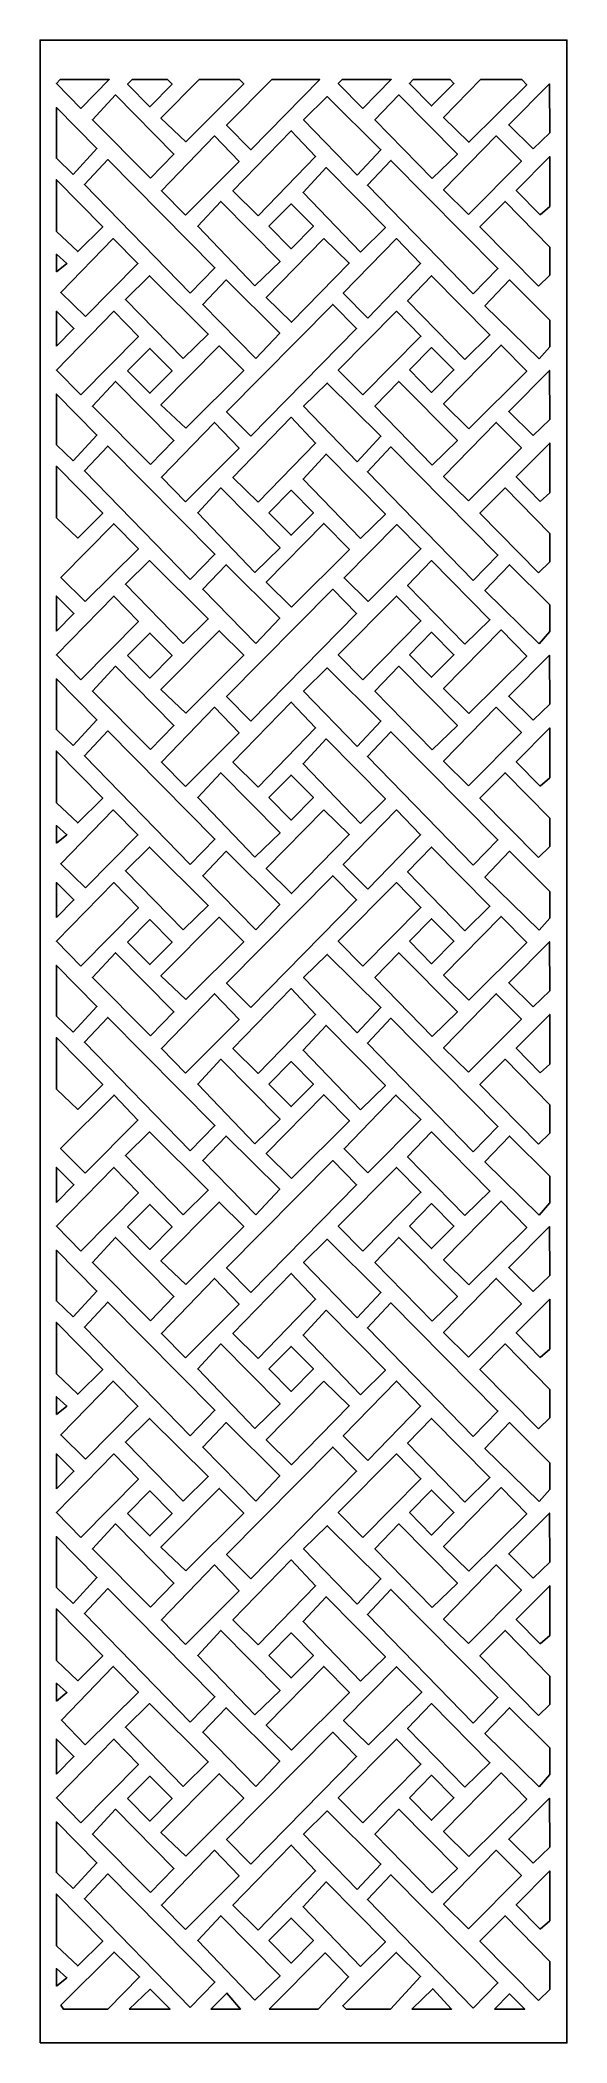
# Model space of a CAD drawing. Header units: centimetres. Extents: x -1.14 to 1.14, y -4.33 to 4.33.
import ezdxf

# ---------------------------------------------------------------- set-up
doc = ezdxf.new("R2010")
doc.units = ezdxf.units.CM
doc.header["$MEASUREMENT"] = 0
doc.layers.add('Layer 1', color=7, linetype='Continuous')

msp = doc.modelspace()

# ---------------------------------------------------------------- linework, layer by layer
at = {"layer": 'Layer 1', "color": 250}
for points, knots in [([(-1.13866, -4.33142), (-1.13866, -4.33142), (-1.13866, 4.33143), (-1.13866, 4.33143), (-1.13866, 4.33143), (-1.13866, 4.33143), (1.13866, 4.33143), (1.13866, 4.33143), (1.13866, 4.33143), (1.13866, 4.33143), (1.13866, -4.33142), (1.13866, -4.33142), (1.13866, -4.33142), (1.13866, -4.33142), (-1.13866, -4.33142), (-1.13866, -4.33142)], [0, 0, 0, 0, 0.2, 0.2, 0.2, 0.2, 0.4, 0.4, 0.4, 0.4, 0.6, 0.6, 0.6, 0.6, 1, 1, 1, 1]), ([(-1.05143, 4.16051), (-1.05143, 4.16051), (-0.83947, 4.16051), (-0.83947, 4.16051), (-0.83947, 4.16051), (-0.83947, 4.16051), (-0.9624, 4.03576), (-0.9624, 4.03576), (-0.9624, 4.03576), (-0.9624, 4.03576), (-1.06817, 4.14339), (-1.06817, 4.14339), (-1.06817, 4.14339), (-1.06817, 4.14339), (-1.05143, 4.16051), (-1.05143, 4.16051)], [0, 0, 0, 0, 0.2, 0.2, 0.2, 0.2, 0.4, 0.4, 0.4, 0.4, 0.6, 0.6, 0.6, 0.6, 1, 1, 1, 1]), ([(-0.74, 4.16051), (-0.74, 4.16051), (-0.58843, 4.16051), (-0.58843, 4.16051), (-0.58843, 4.16051), (-0.58843, 4.16051), (-0.56808, 4.13993), (-0.56808, 4.13993), (-0.56808, 4.13993), (-0.56808, 4.13993), (-0.66421, 4.04272), (-0.66421, 4.04272), (-0.66421, 4.04272), (-0.66421, 4.04272), (-0.76035, 4.13993), (-0.76035, 4.13993), (-0.76035, 4.13993), (-0.76035, 4.13993), (-0.74, 4.16051), (-0.74, 4.16051)], [0, 0, 0, 0, 0.1666667, 0.1666667, 0.1666667, 0.1666667, 0.3333333, 0.3333333, 0.3333333, 0.3333333, 0.5, 0.5, 0.5, 0.5, 0.6666667, 0.6666667, 0.6666667, 0.6666667, 1, 1, 1, 1]), ([(-0.45068, 4.16051), (-0.45068, 4.16051), (-0.27719, 4.16051), (-0.27719, 4.16051), (-0.27719, 4.16051), (-0.27719, 4.16051), (-0.25846, 4.14171), (-0.25846, 4.14171), (-0.25846, 4.14171), (-0.25846, 4.14171), (-0.50875, 3.89137), (-0.50875, 3.89137), (-0.50875, 3.89137), (-0.50875, 3.89137), (-0.61632, 3.99352), (-0.61632, 3.99352), (-0.61632, 3.99352), (-0.61632, 3.99352), (-0.45068, 4.16051), (-0.45068, 4.16051)], [0, 0, 0, 0, 0.1666667, 0.1666667, 0.1666667, 0.1666667, 0.3333333, 0.3333333, 0.3333333, 0.3333333, 0.5, 0.5, 0.5, 0.5, 0.6666667, 0.6666667, 0.6666667, 0.6666667, 1, 1, 1, 1]), ([(-0.13689, 4.16051), (-0.13689, 4.16051), (0.07041, 4.16051), (0.07041, 4.16051), (0.07041, 4.16051), (0.07041, 4.16051), (-0.22773, 3.85665), (-0.22773, 3.85665), (-0.22773, 3.85665), (-0.22773, 3.85665), (-0.33256, 3.96265), (-0.33256, 3.96265), (-0.33256, 3.96265), (-0.33256, 3.96265), (-0.13689, 4.16051), (-0.13689, 4.16051)], [0, 0, 0, 0, 0.2, 0.2, 0.2, 0.2, 0.4, 0.4, 0.4, 0.4, 0.6, 0.6, 0.6, 0.6, 1, 1, 1, 1]), ([(0.167, 4.16051), (0.167, 4.16051), (0.3796, 4.16051), (0.3796, 4.16051), (0.3796, 4.16051), (0.3796, 4.16051), (0.25577, 4.03576), (0.25577, 4.03576), (0.25577, 4.03576), (0.25577, 4.03576), (0.15001, 4.14339), (0.15001, 4.14339), (0.15001, 4.14339), (0.15001, 4.14339), (0.167, 4.16051), (0.167, 4.16051)], [0, 0, 0, 0, 0.2, 0.2, 0.2, 0.2, 0.4, 0.4, 0.4, 0.4, 0.6, 0.6, 0.6, 0.6, 1, 1, 1, 1]), ([(0.47456, 4.16051), (0.47456, 4.16051), (0.63337, 4.16051), (0.63337, 4.16051), (0.63337, 4.16051), (0.63337, 4.16051), (0.6501, 4.14359), (0.6501, 4.14359), (0.6501, 4.14359), (0.6501, 4.14359), (0.55396, 4.04638), (0.55396, 4.04638), (0.55396, 4.04638), (0.55396, 4.04638), (0.45783, 4.14359), (0.45783, 4.14359), (0.45783, 4.14359), (0.45783, 4.14359), (0.47456, 4.16051), (0.47456, 4.16051)], [0, 0, 0, 0, 0.1666667, 0.1666667, 0.1666667, 0.1666667, 0.3333333, 0.3333333, 0.3333333, 0.3333333, 0.5, 0.5, 0.5, 0.5, 0.6666667, 0.6666667, 0.6666667, 0.6666667, 1, 1, 1, 1]), ([(0.76516, 4.16051), (0.76516, 4.16051), (0.94314, 4.16051), (0.94314, 4.16051), (0.94314, 4.16051), (0.94314, 4.16051), (0.96515, 4.13805), (0.96515, 4.13805), (0.96515, 4.13805), (0.96515, 4.13805), (0.71485, 3.88955), (0.71485, 3.88955), (0.71485, 3.88955), (0.71485, 3.88955), (0.60548, 3.99718), (0.60548, 3.99718), (0.60548, 3.99718), (0.60548, 3.99718), (0.76516, 4.16051), (0.76516, 4.16051)], [0, 0, 0, 0, 0.1666667, 0.1666667, 0.1666667, 0.1666667, 0.3333333, 0.3333333, 0.3333333, 0.3333333, 0.5, 0.5, 0.5, 0.5, 0.6666667, 0.6666667, 0.6666667, 0.6666667, 1, 1, 1, 1]), ([(-0.6615, 3.7342), (-0.6615, 3.7342), (-0.56029, 3.83837), (-0.56029, 3.83837), (-0.56029, 3.83837), (-0.56029, 3.83837), (-0.81332, 4.09424), (-0.81332, 4.09424), (-0.81332, 4.09424), (-0.81332, 4.09424), (-0.91273, 3.98641), (-0.91273, 3.98641), (-0.91273, 3.98641), (-0.91273, 3.98641), (-0.6615, 3.7342), (-0.6615, 3.7342)], [0, 0, 0, 0, 0.2, 0.2, 0.2, 0.2, 0.4, 0.4, 0.4, 0.4, 0.6, 0.6, 0.6, 0.6, 1, 1, 1, 1]), ([(0.23135, 3.74699), (0.23135, 3.74699), (0, 3.98641), (0, 3.98641), (0, 3.98641), (0, 3.98641), (0.10302, 4.08693), (0.10302, 4.08693), (0.10302, 4.08693), (0.10302, 4.08693), (0.33437, 3.85665), (0.33437, 3.85665), (0.33437, 3.85665), (0.33437, 3.85665), (0.23135, 3.74699), (0.23135, 3.74699)], [0, 0, 0, 0, 0.2, 0.2, 0.2, 0.2, 0.4, 0.4, 0.4, 0.4, 0.6, 0.6, 0.6, 0.6, 1, 1, 1, 1]), ([(0.55668, 3.73237), (0.55668, 3.73237), (0.66512, 3.83837), (0.66512, 3.83837), (0.66512, 3.83837), (0.66512, 3.83837), (0.41208, 4.09424), (0.41208, 4.09424), (0.41208, 4.09424), (0.41208, 4.09424), (0.30906, 3.98641), (0.30906, 3.98641), (0.30906, 3.98641), (0.30906, 3.98641), (0.55668, 3.73237), (0.55668, 3.73237)], [0, 0, 0, 0, 0.2, 0.2, 0.2, 0.2, 0.4, 0.4, 0.4, 0.4, 0.6, 0.6, 0.6, 0.6, 1, 1, 1, 1]), ([(0.99226, 3.8603), (0.99226, 3.8603), (1.06455, 3.92975), (1.06455, 3.92975), (1.06455, 3.92975), (1.06455, 3.92975), (1.06275, 4.14176), (1.06275, 4.14176), (1.06275, 4.14176), (1.06275, 4.14176), (0.88743, 3.96448), (0.88743, 3.96448), (0.88743, 3.96448), (0.88743, 3.96448), (0.99226, 3.8603), (0.99226, 3.8603)], [0, 0, 0, 0, 0.2, 0.2, 0.2, 0.2, 0.4, 0.4, 0.4, 0.4, 0.6, 0.6, 0.6, 0.6, 1, 1, 1, 1]), ([(-0.99587, 3.75064), (-0.99587, 3.75064), (-1.06817, 3.8201), (-1.06817, 3.8201), (-1.06817, 3.8201), (-1.06817, 3.8201), (-1.06817, 4.03941), (-1.06817, 4.03941), (-1.06817, 4.03941), (-1.06817, 4.03941), (-0.89285, 3.86213), (-0.89285, 3.86213), (-0.89285, 3.86213), (-0.89285, 3.86213), (-0.99587, 3.75064), (-0.99587, 3.75064)], [0, 0, 0, 0, 0.2, 0.2, 0.2, 0.2, 0.4, 0.4, 0.4, 0.4, 0.6, 0.6, 0.6, 0.6, 1, 1, 1, 1]), ([(-0.50968, 3.57336), (-0.50968, 3.57336), (-0.61451, 3.67937), (-0.61451, 3.67937), (-0.61451, 3.67937), (-0.61451, 3.67937), (-0.38497, 3.91696), (-0.38497, 3.91696), (-0.38497, 3.91696), (-0.38497, 3.91696), (-0.27834, 3.80547), (-0.27834, 3.80547), (-0.27834, 3.80547), (-0.27834, 3.80547), (-0.50968, 3.57336), (-0.50968, 3.57336)], [0, 0, 0, 0, 0.2, 0.2, 0.2, 0.2, 0.4, 0.4, 0.4, 0.4, 0.6, 0.6, 0.6, 0.6, 1, 1, 1, 1]), ([(-0.19607, 3.57154), (-0.19607, 3.57154), (-0.30545, 3.67917), (-0.30545, 3.67917), (-0.30545, 3.67917), (-0.30545, 3.67917), (-0.05326, 3.93889), (-0.05326, 3.93889), (-0.05326, 3.93889), (-0.05326, 3.93889), (0.05242, 3.82735), (0.05242, 3.82735), (0.05242, 3.82735), (0.05242, 3.82735), (-0.19607, 3.57154), (-0.19607, 3.57154)], [0, 0, 0, 0, 0.2, 0.2, 0.2, 0.2, 0.4, 0.4, 0.4, 0.4, 0.6, 0.6, 0.6, 0.6, 1, 1, 1, 1]), ([(0.71392, 3.57702), (0.71392, 3.57702), (0.60548, 3.68302), (0.60548, 3.68302), (0.60548, 3.68302), (0.60548, 3.68302), (0.83321, 3.91696), (0.83321, 3.91696), (0.83321, 3.91696), (0.83321, 3.91696), (0.94165, 3.8073), (0.94165, 3.8073), (0.94165, 3.8073), (0.94165, 3.8073), (0.71392, 3.57702), (0.71392, 3.57702)], [0, 0, 0, 0, 0.2, 0.2, 0.2, 0.2, 0.4, 0.4, 0.4, 0.4, 0.6, 0.6, 0.6, 0.6, 1, 1, 1, 1]), ([(-0.4898, 3.23708), (-0.4898, 3.23708), (-0.38317, 3.34674), (-0.38317, 3.34674), (-0.38317, 3.34674), (-0.38317, 3.34674), (-0.84586, 3.81461), (-0.84586, 3.81461), (-0.84586, 3.81461), (-0.84586, 3.81461), (-0.94707, 3.70678), (-0.94707, 3.70678), (-0.94707, 3.70678), (-0.94707, 3.70678), (-0.4898, 3.23708), (-0.4898, 3.23708)], [0, 0, 0, 0, 0.2, 0.2, 0.2, 0.2, 0.4, 0.4, 0.4, 0.4, 0.6, 0.6, 0.6, 0.6, 1, 1, 1, 1]), ([(1.02298, 3.57519), (1.02298, 3.57519), (1.06455, 3.61174), (1.06455, 3.61174), (1.06455, 3.61174), (1.06455, 3.61174), (1.06455, 3.82741), (1.06455, 3.82741), (1.06455, 3.82741), (1.06455, 3.82741), (0.91996, 3.68119), (0.91996, 3.68119), (0.91996, 3.68119), (0.91996, 3.68119), (1.02298, 3.57519), (1.02298, 3.57519)], [0, 0, 0, 0, 0.2, 0.2, 0.2, 0.2, 0.4, 0.4, 0.4, 0.4, 0.6, 0.6, 0.6, 0.6, 1, 1, 1, 1]), ([(-1.06817, 3.50391), (-1.06817, 3.50391), (-1.06817, 3.72689), (-1.06817, 3.72689), (-1.06817, 3.72689), (-1.06817, 3.72689), (-0.86755, 3.52402), (-0.86755, 3.52402), (-0.86755, 3.52402), (-0.86755, 3.52402), (-0.97599, 3.41619), (-0.97599, 3.41619), (-0.97599, 3.41619), (-0.97599, 3.41619), (-1.06817, 3.50391), (-1.06817, 3.50391)], [0, 0, 0, 0, 0.2, 0.2, 0.2, 0.2, 0.4, 0.4, 0.4, 0.4, 0.6, 0.6, 0.6, 0.6, 1, 1, 1, 1]), ([(0.24581, 3.41436), (0.24581, 3.41436), (0.35425, 3.52036), (0.35425, 3.52036), (0.35425, 3.52036), (0.35425, 3.52036), (0.0976, 3.77989), (0.0976, 3.77989), (0.0976, 3.77989), (0.0976, 3.77989), (-0.00181, 3.67206), (-0.00181, 3.67206), (-0.00181, 3.67206), (-0.00181, 3.67206), (0.24581, 3.41436), (0.24581, 3.41436)], [0, 0, 0, 0, 0.2, 0.2, 0.2, 0.2, 0.4, 0.4, 0.4, 0.4, 0.6, 0.6, 0.6, 0.6, 1, 1, 1, 1]), ([(0.7338, 3.23342), (0.7338, 3.23342), (0.84044, 3.34308), (0.84044, 3.34308), (0.84044, 3.34308), (0.84044, 3.34308), (0.37774, 3.81096), (0.37774, 3.81096), (0.37774, 3.81096), (0.37774, 3.81096), (0.27653, 3.70313), (0.27653, 3.70313), (0.27653, 3.70313), (0.27653, 3.70313), (0.7338, 3.23342), (0.7338, 3.23342)], [0, 0, 0, 0, 0.2, 0.2, 0.2, 0.2, 0.4, 0.4, 0.4, 0.4, 0.6, 0.6, 0.6, 0.6, 1, 1, 1, 1]), ([(-0.20966, 3.26815), (-0.20966, 3.26815), (-0.10121, 3.37415), (-0.10121, 3.37415), (-0.10121, 3.37415), (-0.10121, 3.37415), (-0.35786, 3.63368), (-0.35786, 3.63368), (-0.35786, 3.63368), (-0.35786, 3.63368), (-0.45727, 3.52584), (-0.45727, 3.52584), (-0.45727, 3.52584), (-0.45727, 3.52584), (-0.20966, 3.26815), (-0.20966, 3.26815)], [0, 0, 0, 0, 0.2, 0.2, 0.2, 0.2, 0.4, 0.4, 0.4, 0.4, 0.6, 0.6, 0.6, 0.6, 1, 1, 1, 1]), ([(-0.14945, 3.52584), (-0.14945, 3.52584), (-0.05332, 3.62306), (-0.05332, 3.62306), (-0.05332, 3.62306), (-0.05332, 3.62306), (0.04282, 3.52584), (0.04282, 3.52584), (0.04282, 3.52584), (0.04282, 3.52584), (-0.05332, 3.42863), (-0.05332, 3.42863), (-0.05332, 3.42863), (-0.05332, 3.42863), (-0.14945, 3.52584), (-0.14945, 3.52584)], [0, 0, 0, 0, 0.2, 0.2, 0.2, 0.2, 0.4, 0.4, 0.4, 0.4, 0.6, 0.6, 0.6, 0.6, 1, 1, 1, 1]), ([(1.01575, 3.26632), (1.01575, 3.26632), (1.06455, 3.31384), (1.06455, 3.31384), (1.06455, 3.31384), (1.06455, 3.31384), (1.06455, 3.43629), (1.06455, 3.43629), (1.06455, 3.43629), (1.06455, 3.43629), (0.87116, 3.63368), (0.87116, 3.63368), (0.87116, 3.63368), (0.87116, 3.63368), (0.76272, 3.52402), (0.76272, 3.52402), (0.76272, 3.52402), (0.76272, 3.52402), (1.01575, 3.26632), (1.01575, 3.26632)], [0, 0, 0, 0, 0.1666667, 0.1666667, 0.1666667, 0.1666667, 0.3333333, 0.3333333, 0.3333333, 0.3333333, 0.5, 0.5, 0.5, 0.5, 0.6666667, 0.6666667, 0.6666667, 0.6666667, 1, 1, 1, 1]), ([(-0.94225, 3.13534), (-0.94225, 3.13534), (-1.04949, 3.24012), (-1.04949, 3.24012), (-1.04949, 3.24012), (-1.04949, 3.24012), (-0.82296, 3.47284), (-0.82296, 3.47284), (-0.82296, 3.47284), (-0.82296, 3.47284), (-0.71573, 3.3644), (-0.71573, 3.3644), (-0.71573, 3.3644), (-0.71573, 3.3644), (-0.94225, 3.13534), (-0.94225, 3.13534)], [0, 0, 0, 0, 0.2, 0.2, 0.2, 0.2, 0.4, 0.4, 0.4, 0.4, 0.6, 0.6, 0.6, 0.6, 1, 1, 1, 1]), ([(0.08771, 3.47284), (0.08771, 3.47284), (-0.16086, 3.2186), (-0.16086, 3.2186), (-0.16086, 3.2186), (-0.16086, 3.2186), (-0.05148, 3.11097), (-0.05148, 3.11097), (-0.05148, 3.11097), (-0.05148, 3.11097), (0.19761, 3.36679), (0.19761, 3.36679), (0.19761, 3.36679), (0.19761, 3.36679), (0.08771, 3.47284), (0.08771, 3.47284)], [0, 0, 0, 0, 0.2, 0.2, 0.2, 0.2, 0.4, 0.4, 0.4, 0.4, 0.6, 0.6, 0.6, 0.6, 1, 1, 1, 1]), ([(0.27746, 3.12925), (0.27746, 3.12925), (0.1717, 3.23688), (0.1717, 3.23688), (0.1717, 3.23688), (0.1717, 3.23688), (0.4022, 3.47284), (0.4022, 3.47284), (0.4022, 3.47284), (0.4022, 3.47284), (0.50607, 3.36496), (0.50607, 3.36496), (0.50607, 3.36496), (0.50607, 3.36496), (0.27746, 3.12925), (0.27746, 3.12925)], [0, 0, 0, 0, 0.2, 0.2, 0.2, 0.2, 0.4, 0.4, 0.4, 0.4, 0.6, 0.6, 0.6, 0.6, 1, 1, 1, 1]), ([(-1.06817, 3.32846), (-1.06817, 3.32846), (-1.06817, 3.40522), (-1.06817, 3.40522), (-1.06817, 3.40522), (-1.06817, 3.40522), (-1.02298, 3.36501), (-1.02298, 3.36501), (-1.02298, 3.36501), (-1.02298, 3.36501), (-1.06817, 3.32846), (-1.06817, 3.32846)], [0, 0, 0, 0, 0.25, 0.25, 0.25, 0.25, 0.5, 0.5, 0.5, 0.5, 1, 1, 1, 1]), ([(-0.52053, 2.95379), (-0.52053, 2.95379), (-0.41208, 3.05979), (-0.41208, 3.05979), (-0.41208, 3.05979), (-0.41208, 3.05979), (-0.66512, 3.31201), (-0.66512, 3.31201), (-0.66512, 3.31201), (-0.66512, 3.31201), (-0.76995, 3.20966), (-0.76995, 3.20966), (-0.76995, 3.20966), (-0.76995, 3.20966), (-0.52053, 2.95379), (-0.52053, 2.95379)], [0, 0, 0, 0, 0.2, 0.2, 0.2, 0.2, 0.4, 0.4, 0.4, 0.4, 0.6, 0.6, 0.6, 0.6, 1, 1, 1, 1]), ([(-0.20604, 2.95379), (-0.20604, 2.95379), (-0.43558, 3.18773), (-0.43558, 3.18773), (-0.43558, 3.18773), (-0.43558, 3.18773), (-0.33437, 3.29373), (-0.33437, 3.29373), (-0.33437, 3.29373), (-0.33437, 3.29373), (-0.10302, 3.06345), (-0.10302, 3.06345), (-0.10302, 3.06345), (-0.10302, 3.06345), (-0.20604, 2.95379), (-0.20604, 2.95379)], [0, 0, 0, 0, 0.2, 0.2, 0.2, 0.2, 0.4, 0.4, 0.4, 0.4, 0.6, 0.6, 0.6, 0.6, 1, 1, 1, 1]), ([(0.69765, 2.95014), (0.69765, 2.95014), (0.8061, 3.05614), (0.8061, 3.05614), (0.8061, 3.05614), (0.8061, 3.05614), (0.55306, 3.31201), (0.55306, 3.31201), (0.55306, 3.31201), (0.55306, 3.31201), (0.45004, 3.20418), (0.45004, 3.20418), (0.45004, 3.20418), (0.45004, 3.20418), (0.69765, 2.95014), (0.69765, 2.95014)], [0, 0, 0, 0, 0.2, 0.2, 0.2, 0.2, 0.4, 0.4, 0.4, 0.4, 0.6, 0.6, 0.6, 0.6, 1, 1, 1, 1]), ([(1.01937, 2.95196), (1.01937, 2.95196), (1.06455, 3.00497), (1.06455, 3.00497), (1.06455, 3.00497), (1.06455, 3.00497), (1.06455, 3.12011), (1.06455, 3.12011), (1.06455, 3.12011), (1.06455, 3.12011), (0.89104, 3.29373), (0.89104, 3.29373), (0.89104, 3.29373), (0.89104, 3.29373), (0.78441, 3.18225), (0.78441, 3.18225), (0.78441, 3.18225), (0.78441, 3.18225), (1.01937, 2.95196), (1.01937, 2.95196)], [0, 0, 0, 0, 0.1666667, 0.1666667, 0.1666667, 0.1666667, 0.3333333, 0.3333333, 0.3333333, 0.3333333, 0.5, 0.5, 0.5, 0.5, 0.6666667, 0.6666667, 0.6666667, 0.6666667, 1, 1, 1, 1]), ([(-0.9624, 2.79661), (-0.9624, 2.79661), (-1.06817, 2.90425), (-1.06817, 2.90425), (-1.06817, 2.90425), (-1.06817, 2.90425), (-0.8196, 3.15849), (-0.8196, 3.15849), (-0.8196, 3.15849), (-0.8196, 3.15849), (-0.71392, 3.04878), (-0.71392, 3.04878), (-0.71392, 3.04878), (-0.71392, 3.04878), (-0.9624, 2.79661), (-0.9624, 2.79661)], [0, 0, 0, 0, 0.2, 0.2, 0.2, 0.2, 0.4, 0.4, 0.4, 0.4, 0.6, 0.6, 0.6, 0.6, 1, 1, 1, 1]), ([(-1.06817, 3.00679), (-1.06817, 3.00679), (-0.99226, 3.08355), (-0.99226, 3.08355), (-0.99226, 3.08355), (-0.99226, 3.08355), (-1.06817, 3.15849), (-1.06817, 3.15849), (-1.06817, 3.15849), (-1.06817, 3.15849), (-1.06817, 3.00679), (-1.06817, 3.00679)], [0, 0, 0, 0, 0.25, 0.25, 0.25, 0.25, 0.5, 0.5, 0.5, 0.5, 1, 1, 1, 1]), ([(-0.22773, 2.6175), (-0.22773, 2.6175), (-0.33256, 2.72351), (-0.33256, 2.72351), (-0.33256, 2.72351), (-0.33256, 2.72351), (0.12652, 3.18773), (0.12652, 3.18773), (0.12652, 3.18773), (0.12652, 3.18773), (0.22954, 3.08355), (0.22954, 3.08355), (0.22954, 3.08355), (0.22954, 3.08355), (-0.22773, 2.6175), (-0.22773, 2.6175)], [0, 0, 0, 0, 0.2, 0.2, 0.2, 0.2, 0.4, 0.4, 0.4, 0.4, 0.6, 0.6, 0.6, 0.6, 1, 1, 1, 1]), ([(0.25577, 2.79661), (0.25577, 2.79661), (0.15001, 2.90425), (0.15001, 2.90425), (0.15001, 2.90425), (0.15001, 2.90425), (0.4022, 3.15849), (0.4022, 3.15849), (0.4022, 3.15849), (0.4022, 3.15849), (0.50788, 3.0506), (0.50788, 3.0506), (0.50788, 3.0506), (0.50788, 3.0506), (0.25577, 2.79661), (0.25577, 2.79661)], [0, 0, 0, 0, 0.2, 0.2, 0.2, 0.2, 0.4, 0.4, 0.4, 0.4, 0.6, 0.6, 0.6, 0.6, 1, 1, 1, 1]), ([(-0.76035, 2.90079), (-0.76035, 2.90079), (-0.66421, 2.998), (-0.66421, 2.998), (-0.66421, 2.998), (-0.66421, 2.998), (-0.56808, 2.90079), (-0.56808, 2.90079), (-0.56808, 2.90079), (-0.56808, 2.90079), (-0.66421, 2.80358), (-0.66421, 2.80358), (-0.66421, 2.80358), (-0.66421, 2.80358), (-0.76035, 2.90079), (-0.76035, 2.90079)], [0, 0, 0, 0, 0.2, 0.2, 0.2, 0.2, 0.4, 0.4, 0.4, 0.4, 0.6, 0.6, 0.6, 0.6, 1, 1, 1, 1]), ([(-0.50875, 2.65223), (-0.50875, 2.65223), (-0.61632, 2.75438), (-0.61632, 2.75438), (-0.61632, 2.75438), (-0.61632, 2.75438), (-0.36413, 3.00862), (-0.36413, 3.00862), (-0.36413, 3.00862), (-0.36413, 3.00862), (-0.25846, 2.90256), (-0.25846, 2.90256), (-0.25846, 2.90256), (-0.25846, 2.90256), (-0.50875, 2.65223), (-0.50875, 2.65223)], [0, 0, 0, 0, 0.2, 0.2, 0.2, 0.2, 0.4, 0.4, 0.4, 0.4, 0.6, 0.6, 0.6, 0.6, 1, 1, 1, 1]), ([(0.45783, 2.90444), (0.45783, 2.90444), (0.55396, 3.00166), (0.55396, 3.00166), (0.55396, 3.00166), (0.55396, 3.00166), (0.6501, 2.90444), (0.6501, 2.90444), (0.6501, 2.90444), (0.6501, 2.90444), (0.55396, 2.80723), (0.55396, 2.80723), (0.55396, 2.80723), (0.55396, 2.80723), (0.45783, 2.90444), (0.45783, 2.90444)], [0, 0, 0, 0, 0.2, 0.2, 0.2, 0.2, 0.4, 0.4, 0.4, 0.4, 0.6, 0.6, 0.6, 0.6, 1, 1, 1, 1]), ([(0.71485, 2.6504), (0.71485, 2.6504), (0.60548, 2.75803), (0.60548, 2.75803), (0.60548, 2.75803), (0.60548, 2.75803), (0.85405, 3.01228), (0.85405, 3.01228), (0.85405, 3.01228), (0.85405, 3.01228), (0.96515, 2.89891), (0.96515, 2.89891), (0.96515, 2.89891), (0.96515, 2.89891), (0.71485, 2.6504), (0.71485, 2.6504)], [0, 0, 0, 0, 0.2, 0.2, 0.2, 0.2, 0.4, 0.4, 0.4, 0.4, 0.6, 0.6, 0.6, 0.6, 1, 1, 1, 1]), ([(0.99226, 2.62116), (0.99226, 2.62116), (1.06455, 2.69061), (1.06455, 2.69061), (1.06455, 2.69061), (1.06455, 2.69061), (1.06275, 2.90262), (1.06275, 2.90262), (1.06275, 2.90262), (1.06275, 2.90262), (0.88743, 2.72534), (0.88743, 2.72534), (0.88743, 2.72534), (0.88743, 2.72534), (0.99226, 2.62116), (0.99226, 2.62116)], [0, 0, 0, 0, 0.2, 0.2, 0.2, 0.2, 0.4, 0.4, 0.4, 0.4, 0.6, 0.6, 0.6, 0.6, 1, 1, 1, 1]), ([(-0.99587, 2.5115), (-0.99587, 2.5115), (-1.06817, 2.58095), (-1.06817, 2.58095), (-1.06817, 2.58095), (-1.06817, 2.58095), (-1.06817, 2.80027), (-1.06817, 2.80027), (-1.06817, 2.80027), (-1.06817, 2.80027), (-0.89285, 2.62299), (-0.89285, 2.62299), (-0.89285, 2.62299), (-0.89285, 2.62299), (-0.99587, 2.5115), (-0.99587, 2.5115)], [0, 0, 0, 0, 0.2, 0.2, 0.2, 0.2, 0.4, 0.4, 0.4, 0.4, 0.6, 0.6, 0.6, 0.6, 1, 1, 1, 1]), ([(-0.6615, 2.49505), (-0.6615, 2.49505), (-0.56029, 2.59923), (-0.56029, 2.59923), (-0.56029, 2.59923), (-0.56029, 2.59923), (-0.81332, 2.8551), (-0.81332, 2.8551), (-0.81332, 2.8551), (-0.81332, 2.8551), (-0.91273, 2.74727), (-0.91273, 2.74727), (-0.91273, 2.74727), (-0.91273, 2.74727), (-0.6615, 2.49505), (-0.6615, 2.49505)], [0, 0, 0, 0, 0.2, 0.2, 0.2, 0.2, 0.4, 0.4, 0.4, 0.4, 0.6, 0.6, 0.6, 0.6, 1, 1, 1, 1]), ([(0.23135, 2.50785), (0.23135, 2.50785), (0, 2.74727), (0, 2.74727), (0, 2.74727), (0, 2.74727), (0.10302, 2.84779), (0.10302, 2.84779), (0.10302, 2.84779), (0.10302, 2.84779), (0.33437, 2.6175), (0.33437, 2.6175), (0.33437, 2.6175), (0.33437, 2.6175), (0.23135, 2.50785), (0.23135, 2.50785)], [0, 0, 0, 0, 0.2, 0.2, 0.2, 0.2, 0.4, 0.4, 0.4, 0.4, 0.6, 0.6, 0.6, 0.6, 1, 1, 1, 1]), ([(0.55668, 2.49322), (0.55668, 2.49322), (0.66512, 2.59923), (0.66512, 2.59923), (0.66512, 2.59923), (0.66512, 2.59923), (0.41208, 2.8551), (0.41208, 2.8551), (0.41208, 2.8551), (0.41208, 2.8551), (0.30906, 2.74727), (0.30906, 2.74727), (0.30906, 2.74727), (0.30906, 2.74727), (0.55668, 2.49322), (0.55668, 2.49322)], [0, 0, 0, 0, 0.2, 0.2, 0.2, 0.2, 0.4, 0.4, 0.4, 0.4, 0.6, 0.6, 0.6, 0.6, 1, 1, 1, 1]), ([(-0.19607, 2.33239), (-0.19607, 2.33239), (-0.30545, 2.44002), (-0.30545, 2.44002), (-0.30545, 2.44002), (-0.30545, 2.44002), (-0.05326, 2.69975), (-0.05326, 2.69975), (-0.05326, 2.69975), (-0.05326, 2.69975), (0.05242, 2.58821), (0.05242, 2.58821), (0.05242, 2.58821), (0.05242, 2.58821), (-0.19607, 2.33239), (-0.19607, 2.33239)], [0, 0, 0, 0, 0.2, 0.2, 0.2, 0.2, 0.4, 0.4, 0.4, 0.4, 0.6, 0.6, 0.6, 0.6, 1, 1, 1, 1]), ([(-0.50968, 2.33422), (-0.50968, 2.33422), (-0.61451, 2.44022), (-0.61451, 2.44022), (-0.61451, 2.44022), (-0.61451, 2.44022), (-0.38497, 2.67782), (-0.38497, 2.67782), (-0.38497, 2.67782), (-0.38497, 2.67782), (-0.27834, 2.56633), (-0.27834, 2.56633), (-0.27834, 2.56633), (-0.27834, 2.56633), (-0.50968, 2.33422), (-0.50968, 2.33422)], [0, 0, 0, 0, 0.2, 0.2, 0.2, 0.2, 0.4, 0.4, 0.4, 0.4, 0.6, 0.6, 0.6, 0.6, 1, 1, 1, 1]), ([(0.71392, 2.33787), (0.71392, 2.33787), (0.60548, 2.44388), (0.60548, 2.44388), (0.60548, 2.44388), (0.60548, 2.44388), (0.83321, 2.67782), (0.83321, 2.67782), (0.83321, 2.67782), (0.83321, 2.67782), (0.94165, 2.56816), (0.94165, 2.56816), (0.94165, 2.56816), (0.94165, 2.56816), (0.71392, 2.33787), (0.71392, 2.33787)], [0, 0, 0, 0, 0.2, 0.2, 0.2, 0.2, 0.4, 0.4, 0.4, 0.4, 0.6, 0.6, 0.6, 0.6, 1, 1, 1, 1]), ([(-0.4898, 1.99793), (-0.4898, 1.99793), (-0.38317, 2.10759), (-0.38317, 2.10759), (-0.38317, 2.10759), (-0.38317, 2.10759), (-0.84586, 2.57547), (-0.84586, 2.57547), (-0.84586, 2.57547), (-0.84586, 2.57547), (-0.94707, 2.46764), (-0.94707, 2.46764), (-0.94707, 2.46764), (-0.94707, 2.46764), (-0.4898, 1.99793), (-0.4898, 1.99793)], [0, 0, 0, 0, 0.2, 0.2, 0.2, 0.2, 0.4, 0.4, 0.4, 0.4, 0.6, 0.6, 0.6, 0.6, 1, 1, 1, 1]), ([(0.24581, 2.17521), (0.24581, 2.17521), (0.35425, 2.28122), (0.35425, 2.28122), (0.35425, 2.28122), (0.35425, 2.28122), (0.0976, 2.54074), (0.0976, 2.54074), (0.0976, 2.54074), (0.0976, 2.54074), (-0.00181, 2.43291), (-0.00181, 2.43291), (-0.00181, 2.43291), (-0.00181, 2.43291), (0.24581, 2.17521), (0.24581, 2.17521)], [0, 0, 0, 0, 0.2, 0.2, 0.2, 0.2, 0.4, 0.4, 0.4, 0.4, 0.6, 0.6, 0.6, 0.6, 1, 1, 1, 1]), ([(0.7338, 1.99428), (0.7338, 1.99428), (0.84044, 2.10394), (0.84044, 2.10394), (0.84044, 2.10394), (0.84044, 2.10394), (0.37774, 2.57181), (0.37774, 2.57181), (0.37774, 2.57181), (0.37774, 2.57181), (0.27653, 2.46398), (0.27653, 2.46398), (0.27653, 2.46398), (0.27653, 2.46398), (0.7338, 1.99428), (0.7338, 1.99428)], [0, 0, 0, 0, 0.2, 0.2, 0.2, 0.2, 0.4, 0.4, 0.4, 0.4, 0.6, 0.6, 0.6, 0.6, 1, 1, 1, 1]), ([(1.02298, 2.33605), (1.02298, 2.33605), (1.06455, 2.3726), (1.06455, 2.3726), (1.06455, 2.3726), (1.06455, 2.3726), (1.06455, 2.58826), (1.06455, 2.58826), (1.06455, 2.58826), (1.06455, 2.58826), (0.91996, 2.44205), (0.91996, 2.44205), (0.91996, 2.44205), (0.91996, 2.44205), (1.02298, 2.33605), (1.02298, 2.33605)], [0, 0, 0, 0, 0.2, 0.2, 0.2, 0.2, 0.4, 0.4, 0.4, 0.4, 0.6, 0.6, 0.6, 0.6, 1, 1, 1, 1]), ([(-1.06817, 2.26477), (-1.06817, 2.26477), (-1.06817, 2.48774), (-1.06817, 2.48774), (-1.06817, 2.48774), (-1.06817, 2.48774), (-0.86755, 2.28487), (-0.86755, 2.28487), (-0.86755, 2.28487), (-0.86755, 2.28487), (-0.97599, 2.17704), (-0.97599, 2.17704), (-0.97599, 2.17704), (-0.97599, 2.17704), (-1.06817, 2.26477), (-1.06817, 2.26477)], [0, 0, 0, 0, 0.2, 0.2, 0.2, 0.2, 0.4, 0.4, 0.4, 0.4, 0.6, 0.6, 0.6, 0.6, 1, 1, 1, 1]), ([(-0.20966, 2.029), (-0.20966, 2.029), (-0.10121, 2.13501), (-0.10121, 2.13501), (-0.10121, 2.13501), (-0.10121, 2.13501), (-0.35786, 2.39453), (-0.35786, 2.39453), (-0.35786, 2.39453), (-0.35786, 2.39453), (-0.45727, 2.2867), (-0.45727, 2.2867), (-0.45727, 2.2867), (-0.45727, 2.2867), (-0.20966, 2.029), (-0.20966, 2.029)], [0, 0, 0, 0, 0.2, 0.2, 0.2, 0.2, 0.4, 0.4, 0.4, 0.4, 0.6, 0.6, 0.6, 0.6, 1, 1, 1, 1]), ([(-0.14945, 2.2867), (-0.14945, 2.2867), (-0.05332, 2.38391), (-0.05332, 2.38391), (-0.05332, 2.38391), (-0.05332, 2.38391), (0.04282, 2.2867), (0.04282, 2.2867), (0.04282, 2.2867), (0.04282, 2.2867), (-0.05332, 2.18949), (-0.05332, 2.18949), (-0.05332, 2.18949), (-0.05332, 2.18949), (-0.14945, 2.2867), (-0.14945, 2.2867)], [0, 0, 0, 0, 0.2, 0.2, 0.2, 0.2, 0.4, 0.4, 0.4, 0.4, 0.6, 0.6, 0.6, 0.6, 1, 1, 1, 1]), ([(1.01575, 2.02718), (1.01575, 2.02718), (1.06455, 2.07469), (1.06455, 2.07469), (1.06455, 2.07469), (1.06455, 2.07469), (1.06455, 2.19715), (1.06455, 2.19715), (1.06455, 2.19715), (1.06455, 2.19715), (0.87116, 2.39453), (0.87116, 2.39453), (0.87116, 2.39453), (0.87116, 2.39453), (0.76272, 2.28487), (0.76272, 2.28487), (0.76272, 2.28487), (0.76272, 2.28487), (1.01575, 2.02718), (1.01575, 2.02718)], [0, 0, 0, 0, 0.1666667, 0.1666667, 0.1666667, 0.1666667, 0.3333333, 0.3333333, 0.3333333, 0.3333333, 0.5, 0.5, 0.5, 0.5, 0.6666667, 0.6666667, 0.6666667, 0.6666667, 1, 1, 1, 1]), ([(-0.94346, 1.9029), (-0.94346, 1.9029), (-1.04829, 2.00707), (-1.04829, 2.00707), (-1.04829, 2.00707), (-1.04829, 2.00707), (-0.82055, 2.23918), (-0.82055, 2.23918), (-0.82055, 2.23918), (-0.82055, 2.23918), (-0.71392, 2.13135), (-0.71392, 2.13135), (-0.71392, 2.13135), (-0.71392, 2.13135), (-0.94346, 1.9029), (-0.94346, 1.9029)], [0, 0, 0, 0, 0.2, 0.2, 0.2, 0.2, 0.4, 0.4, 0.4, 0.4, 0.6, 0.6, 0.6, 0.6, 1, 1, 1, 1]), ([(-0.05148, 1.87914), (-0.05148, 1.87914), (-0.16086, 1.98677), (-0.16086, 1.98677), (-0.16086, 1.98677), (-0.16086, 1.98677), (0.08771, 2.24101), (0.08771, 2.24101), (0.08771, 2.24101), (0.08771, 2.24101), (0.19881, 2.12764), (0.19881, 2.12764), (0.19881, 2.12764), (0.19881, 2.12764), (-0.05148, 1.87914), (-0.05148, 1.87914)], [0, 0, 0, 0, 0.2, 0.2, 0.2, 0.2, 0.4, 0.4, 0.4, 0.4, 0.6, 0.6, 0.6, 0.6, 1, 1, 1, 1]), ([(0.28015, 1.9029), (0.28015, 1.9029), (0.17532, 2.00524), (0.17532, 2.00524), (0.17532, 2.00524), (0.17532, 2.00524), (0.40305, 2.23553), (0.40305, 2.23553), (0.40305, 2.23553), (0.40305, 2.23553), (0.50788, 2.13135), (0.50788, 2.13135), (0.50788, 2.13135), (0.50788, 2.13135), (0.28015, 1.9029), (0.28015, 1.9029)], [0, 0, 0, 0, 0.2, 0.2, 0.2, 0.2, 0.4, 0.4, 0.4, 0.4, 0.6, 0.6, 0.6, 0.6, 1, 1, 1, 1]), ([(-0.52053, 1.72196), (-0.52053, 1.72196), (-0.41208, 1.82796), (-0.41208, 1.82796), (-0.41208, 1.82796), (-0.41208, 1.82796), (-0.66512, 2.08018), (-0.66512, 2.08018), (-0.66512, 2.08018), (-0.66512, 2.08018), (-0.76995, 1.97783), (-0.76995, 1.97783), (-0.76995, 1.97783), (-0.76995, 1.97783), (-0.52053, 1.72196), (-0.52053, 1.72196)], [0, 0, 0, 0, 0.2, 0.2, 0.2, 0.2, 0.4, 0.4, 0.4, 0.4, 0.6, 0.6, 0.6, 0.6, 1, 1, 1, 1]), ([(0.69765, 1.7183), (0.69765, 1.7183), (0.8061, 1.82431), (0.8061, 1.82431), (0.8061, 1.82431), (0.8061, 1.82431), (0.55306, 2.08018), (0.55306, 2.08018), (0.55306, 2.08018), (0.55306, 2.08018), (0.45004, 1.97235), (0.45004, 1.97235), (0.45004, 1.97235), (0.45004, 1.97235), (0.69765, 1.7183), (0.69765, 1.7183)], [0, 0, 0, 0, 0.2, 0.2, 0.2, 0.2, 0.4, 0.4, 0.4, 0.4, 0.6, 0.6, 0.6, 0.6, 1, 1, 1, 1]), ([(-0.20604, 1.72196), (-0.20604, 1.72196), (-0.43558, 1.9559), (-0.43558, 1.9559), (-0.43558, 1.9559), (-0.43558, 1.9559), (-0.33437, 2.0619), (-0.33437, 2.0619), (-0.33437, 2.0619), (-0.33437, 2.0619), (-0.10302, 1.83162), (-0.10302, 1.83162), (-0.10302, 1.83162), (-0.10302, 1.83162), (-0.20604, 1.72196), (-0.20604, 1.72196)], [0, 0, 0, 0, 0.2, 0.2, 0.2, 0.2, 0.4, 0.4, 0.4, 0.4, 0.6, 0.6, 0.6, 0.6, 1, 1, 1, 1]), ([(1.01937, 1.72013), (1.01937, 1.72013), (1.06455, 1.77313), (1.06455, 1.77313), (1.06455, 1.77313), (1.06455, 1.77313), (1.06455, 1.88827), (1.06455, 1.88827), (1.06455, 1.88827), (1.06455, 1.88827), (0.89104, 2.0619), (0.89104, 2.0619), (0.89104, 2.0619), (0.89104, 2.0619), (0.78441, 1.95041), (0.78441, 1.95041), (0.78441, 1.95041), (0.78441, 1.95041), (1.01937, 1.72013), (1.01937, 1.72013)], [0, 0, 0, 0, 0.1666667, 0.1666667, 0.1666667, 0.1666667, 0.3333333, 0.3333333, 0.3333333, 0.3333333, 0.5, 0.5, 0.5, 0.5, 0.6666667, 0.6666667, 0.6666667, 0.6666667, 1, 1, 1, 1]), ([(-0.9624, 1.56478), (-0.9624, 1.56478), (-1.06817, 1.67241), (-1.06817, 1.67241), (-1.06817, 1.67241), (-1.06817, 1.67241), (-0.8196, 1.92665), (-0.8196, 1.92665), (-0.8196, 1.92665), (-0.8196, 1.92665), (-0.71392, 1.81694), (-0.71392, 1.81694), (-0.71392, 1.81694), (-0.71392, 1.81694), (-0.9624, 1.56478), (-0.9624, 1.56478)], [0, 0, 0, 0, 0.2, 0.2, 0.2, 0.2, 0.4, 0.4, 0.4, 0.4, 0.6, 0.6, 0.6, 0.6, 1, 1, 1, 1]), ([(-1.06817, 1.77496), (-1.06817, 1.77496), (-0.99226, 1.85172), (-0.99226, 1.85172), (-0.99226, 1.85172), (-0.99226, 1.85172), (-1.06817, 1.92665), (-1.06817, 1.92665), (-1.06817, 1.92665), (-1.06817, 1.92665), (-1.06817, 1.77496), (-1.06817, 1.77496)], [0, 0, 0, 0, 0.25, 0.25, 0.25, 0.25, 0.5, 0.5, 0.5, 0.5, 1, 1, 1, 1]), ([(-0.22773, 1.38567), (-0.22773, 1.38567), (-0.33256, 1.49167), (-0.33256, 1.49167), (-0.33256, 1.49167), (-0.33256, 1.49167), (0.12652, 1.9559), (0.12652, 1.9559), (0.12652, 1.9559), (0.12652, 1.9559), (0.22954, 1.85172), (0.22954, 1.85172), (0.22954, 1.85172), (0.22954, 1.85172), (-0.22773, 1.38567), (-0.22773, 1.38567)], [0, 0, 0, 0, 0.2, 0.2, 0.2, 0.2, 0.4, 0.4, 0.4, 0.4, 0.6, 0.6, 0.6, 0.6, 1, 1, 1, 1]), ([(0.25577, 1.56478), (0.25577, 1.56478), (0.15001, 1.67241), (0.15001, 1.67241), (0.15001, 1.67241), (0.15001, 1.67241), (0.4022, 1.92665), (0.4022, 1.92665), (0.4022, 1.92665), (0.4022, 1.92665), (0.50788, 1.81877), (0.50788, 1.81877), (0.50788, 1.81877), (0.50788, 1.81877), (0.25577, 1.56478), (0.25577, 1.56478)], [0, 0, 0, 0, 0.2, 0.2, 0.2, 0.2, 0.4, 0.4, 0.4, 0.4, 0.6, 0.6, 0.6, 0.6, 1, 1, 1, 1]), ([(-0.76035, 1.66896), (-0.76035, 1.66896), (-0.66421, 1.76617), (-0.66421, 1.76617), (-0.66421, 1.76617), (-0.66421, 1.76617), (-0.56808, 1.66896), (-0.56808, 1.66896), (-0.56808, 1.66896), (-0.56808, 1.66896), (-0.66421, 1.57174), (-0.66421, 1.57174), (-0.66421, 1.57174), (-0.66421, 1.57174), (-0.76035, 1.66896), (-0.76035, 1.66896)], [0, 0, 0, 0, 0.2, 0.2, 0.2, 0.2, 0.4, 0.4, 0.4, 0.4, 0.6, 0.6, 0.6, 0.6, 1, 1, 1, 1]), ([(-0.50875, 1.4204), (-0.50875, 1.4204), (-0.61632, 1.52255), (-0.61632, 1.52255), (-0.61632, 1.52255), (-0.61632, 1.52255), (-0.36413, 1.77679), (-0.36413, 1.77679), (-0.36413, 1.77679), (-0.36413, 1.77679), (-0.25846, 1.67073), (-0.25846, 1.67073), (-0.25846, 1.67073), (-0.25846, 1.67073), (-0.50875, 1.4204), (-0.50875, 1.4204)], [0, 0, 0, 0, 0.2, 0.2, 0.2, 0.2, 0.4, 0.4, 0.4, 0.4, 0.6, 0.6, 0.6, 0.6, 1, 1, 1, 1]), ([(0.45783, 1.67261), (0.45783, 1.67261), (0.55396, 1.76982), (0.55396, 1.76982), (0.55396, 1.76982), (0.55396, 1.76982), (0.6501, 1.67261), (0.6501, 1.67261), (0.6501, 1.67261), (0.6501, 1.67261), (0.55396, 1.5754), (0.55396, 1.5754), (0.55396, 1.5754), (0.55396, 1.5754), (0.45783, 1.67261), (0.45783, 1.67261)], [0, 0, 0, 0, 0.2, 0.2, 0.2, 0.2, 0.4, 0.4, 0.4, 0.4, 0.6, 0.6, 0.6, 0.6, 1, 1, 1, 1]), ([(0.71485, 1.41857), (0.71485, 1.41857), (0.60548, 1.5262), (0.60548, 1.5262), (0.60548, 1.5262), (0.60548, 1.5262), (0.85405, 1.78044), (0.85405, 1.78044), (0.85405, 1.78044), (0.85405, 1.78044), (0.96515, 1.66708), (0.96515, 1.66708), (0.96515, 1.66708), (0.96515, 1.66708), (0.71485, 1.41857), (0.71485, 1.41857)], [0, 0, 0, 0, 0.2, 0.2, 0.2, 0.2, 0.4, 0.4, 0.4, 0.4, 0.6, 0.6, 0.6, 0.6, 1, 1, 1, 1]), ([(0.99226, 1.38933), (0.99226, 1.38933), (1.06455, 1.45878), (1.06455, 1.45878), (1.06455, 1.45878), (1.06455, 1.45878), (1.06275, 1.67078), (1.06275, 1.67078), (1.06275, 1.67078), (1.06275, 1.67078), (0.88743, 1.4935), (0.88743, 1.4935), (0.88743, 1.4935), (0.88743, 1.4935), (0.99226, 1.38933), (0.99226, 1.38933)], [0, 0, 0, 0, 0.2, 0.2, 0.2, 0.2, 0.4, 0.4, 0.4, 0.4, 0.6, 0.6, 0.6, 0.6, 1, 1, 1, 1]), ([(-0.99587, 1.27967), (-0.99587, 1.27967), (-1.06817, 1.34912), (-1.06817, 1.34912), (-1.06817, 1.34912), (-1.06817, 1.34912), (-1.06817, 1.56844), (-1.06817, 1.56844), (-1.06817, 1.56844), (-1.06817, 1.56844), (-0.89285, 1.39115), (-0.89285, 1.39115), (-0.89285, 1.39115), (-0.89285, 1.39115), (-0.99587, 1.27967), (-0.99587, 1.27967)], [0, 0, 0, 0, 0.2, 0.2, 0.2, 0.2, 0.4, 0.4, 0.4, 0.4, 0.6, 0.6, 0.6, 0.6, 1, 1, 1, 1]), ([(-0.6615, 1.26322), (-0.6615, 1.26322), (-0.56029, 1.3674), (-0.56029, 1.3674), (-0.56029, 1.3674), (-0.56029, 1.3674), (-0.81332, 1.62327), (-0.81332, 1.62327), (-0.81332, 1.62327), (-0.81332, 1.62327), (-0.91273, 1.51543), (-0.91273, 1.51543), (-0.91273, 1.51543), (-0.91273, 1.51543), (-0.6615, 1.26322), (-0.6615, 1.26322)], [0, 0, 0, 0, 0.2, 0.2, 0.2, 0.2, 0.4, 0.4, 0.4, 0.4, 0.6, 0.6, 0.6, 0.6, 1, 1, 1, 1]), ([(0.23135, 1.27601), (0.23135, 1.27601), (0, 1.51543), (0, 1.51543), (0, 1.51543), (0, 1.51543), (0.10302, 1.61595), (0.10302, 1.61595), (0.10302, 1.61595), (0.10302, 1.61595), (0.33437, 1.38567), (0.33437, 1.38567), (0.33437, 1.38567), (0.33437, 1.38567), (0.23135, 1.27601), (0.23135, 1.27601)], [0, 0, 0, 0, 0.2, 0.2, 0.2, 0.2, 0.4, 0.4, 0.4, 0.4, 0.6, 0.6, 0.6, 0.6, 1, 1, 1, 1]), ([(0.55668, 1.26139), (0.55668, 1.26139), (0.66512, 1.3674), (0.66512, 1.3674), (0.66512, 1.3674), (0.66512, 1.3674), (0.41208, 1.62327), (0.41208, 1.62327), (0.41208, 1.62327), (0.41208, 1.62327), (0.30906, 1.51543), (0.30906, 1.51543), (0.30906, 1.51543), (0.30906, 1.51543), (0.55668, 1.26139), (0.55668, 1.26139)], [0, 0, 0, 0, 0.2, 0.2, 0.2, 0.2, 0.4, 0.4, 0.4, 0.4, 0.6, 0.6, 0.6, 0.6, 1, 1, 1, 1]), ([(-0.50968, 1.10239), (-0.50968, 1.10239), (-0.61451, 1.20839), (-0.61451, 1.20839), (-0.61451, 1.20839), (-0.61451, 1.20839), (-0.38497, 1.44598), (-0.38497, 1.44598), (-0.38497, 1.44598), (-0.38497, 1.44598), (-0.27834, 1.3345), (-0.27834, 1.3345), (-0.27834, 1.3345), (-0.27834, 1.3345), (-0.50968, 1.10239), (-0.50968, 1.10239)], [0, 0, 0, 0, 0.2, 0.2, 0.2, 0.2, 0.4, 0.4, 0.4, 0.4, 0.6, 0.6, 0.6, 0.6, 1, 1, 1, 1]), ([(-0.19607, 1.10056), (-0.19607, 1.10056), (-0.30545, 1.20819), (-0.30545, 1.20819), (-0.30545, 1.20819), (-0.30545, 1.20819), (-0.05326, 1.46792), (-0.05326, 1.46792), (-0.05326, 1.46792), (-0.05326, 1.46792), (0.05242, 1.35638), (0.05242, 1.35638), (0.05242, 1.35638), (0.05242, 1.35638), (-0.19607, 1.10056), (-0.19607, 1.10056)], [0, 0, 0, 0, 0.2, 0.2, 0.2, 0.2, 0.4, 0.4, 0.4, 0.4, 0.6, 0.6, 0.6, 0.6, 1, 1, 1, 1]), ([(0.71392, 1.10604), (0.71392, 1.10604), (0.60548, 1.21205), (0.60548, 1.21205), (0.60548, 1.21205), (0.60548, 1.21205), (0.83321, 1.44598), (0.83321, 1.44598), (0.83321, 1.44598), (0.83321, 1.44598), (0.94165, 1.33633), (0.94165, 1.33633), (0.94165, 1.33633), (0.94165, 1.33633), (0.71392, 1.10604), (0.71392, 1.10604)], [0, 0, 0, 0, 0.2, 0.2, 0.2, 0.2, 0.4, 0.4, 0.4, 0.4, 0.6, 0.6, 0.6, 0.6, 1, 1, 1, 1]), ([(-0.4898, 0.7661), (-0.4898, 0.7661), (-0.38317, 0.87576), (-0.38317, 0.87576), (-0.38317, 0.87576), (-0.38317, 0.87576), (-0.84586, 1.34364), (-0.84586, 1.34364), (-0.84586, 1.34364), (-0.84586, 1.34364), (-0.94707, 1.2358), (-0.94707, 1.2358), (-0.94707, 1.2358), (-0.94707, 1.2358), (-0.4898, 0.7661), (-0.4898, 0.7661)], [0, 0, 0, 0, 0.2, 0.2, 0.2, 0.2, 0.4, 0.4, 0.4, 0.4, 0.6, 0.6, 0.6, 0.6, 1, 1, 1, 1]), ([(0.24581, 0.94338), (0.24581, 0.94338), (0.35425, 1.04938), (0.35425, 1.04938), (0.35425, 1.04938), (0.35425, 1.04938), (0.0976, 1.30891), (0.0976, 1.30891), (0.0976, 1.30891), (0.0976, 1.30891), (-0.00181, 1.20108), (-0.00181, 1.20108), (-0.00181, 1.20108), (-0.00181, 1.20108), (0.24581, 0.94338), (0.24581, 0.94338)], [0, 0, 0, 0, 0.2, 0.2, 0.2, 0.2, 0.4, 0.4, 0.4, 0.4, 0.6, 0.6, 0.6, 0.6, 1, 1, 1, 1]), ([(0.7338, 0.76244), (0.7338, 0.76244), (0.84044, 0.8721), (0.84044, 0.8721), (0.84044, 0.8721), (0.84044, 0.8721), (0.37774, 1.33998), (0.37774, 1.33998), (0.37774, 1.33998), (0.37774, 1.33998), (0.27653, 1.23215), (0.27653, 1.23215), (0.27653, 1.23215), (0.27653, 1.23215), (0.7338, 0.76244), (0.7338, 0.76244)], [0, 0, 0, 0, 0.2, 0.2, 0.2, 0.2, 0.4, 0.4, 0.4, 0.4, 0.6, 0.6, 0.6, 0.6, 1, 1, 1, 1]), ([(1.02298, 1.10421), (1.02298, 1.10421), (1.06455, 1.14077), (1.06455, 1.14077), (1.06455, 1.14077), (1.06455, 1.14077), (1.06455, 1.35643), (1.06455, 1.35643), (1.06455, 1.35643), (1.06455, 1.35643), (0.91996, 1.21022), (0.91996, 1.21022), (0.91996, 1.21022), (0.91996, 1.21022), (1.02298, 1.10421), (1.02298, 1.10421)], [0, 0, 0, 0, 0.2, 0.2, 0.2, 0.2, 0.4, 0.4, 0.4, 0.4, 0.6, 0.6, 0.6, 0.6, 1, 1, 1, 1]), ([(-1.06817, 1.03294), (-1.06817, 1.03294), (-1.06817, 1.25591), (-1.06817, 1.25591), (-1.06817, 1.25591), (-1.06817, 1.25591), (-0.86755, 1.05304), (-0.86755, 1.05304), (-0.86755, 1.05304), (-0.86755, 1.05304), (-0.97599, 0.94521), (-0.97599, 0.94521), (-0.97599, 0.94521), (-0.97599, 0.94521), (-1.06817, 1.03294), (-1.06817, 1.03294)], [0, 0, 0, 0, 0.2, 0.2, 0.2, 0.2, 0.4, 0.4, 0.4, 0.4, 0.6, 0.6, 0.6, 0.6, 1, 1, 1, 1]), ([(-0.20966, 0.79717), (-0.20966, 0.79717), (-0.10121, 0.90317), (-0.10121, 0.90317), (-0.10121, 0.90317), (-0.10121, 0.90317), (-0.35786, 1.1627), (-0.35786, 1.1627), (-0.35786, 1.1627), (-0.35786, 1.1627), (-0.45727, 1.05487), (-0.45727, 1.05487), (-0.45727, 1.05487), (-0.45727, 1.05487), (-0.20966, 0.79717), (-0.20966, 0.79717)], [0, 0, 0, 0, 0.2, 0.2, 0.2, 0.2, 0.4, 0.4, 0.4, 0.4, 0.6, 0.6, 0.6, 0.6, 1, 1, 1, 1]), ([(-0.14945, 1.05487), (-0.14945, 1.05487), (-0.05332, 1.15208), (-0.05332, 1.15208), (-0.05332, 1.15208), (-0.05332, 1.15208), (0.04282, 1.05487), (0.04282, 1.05487), (0.04282, 1.05487), (0.04282, 1.05487), (-0.05332, 0.95766), (-0.05332, 0.95766), (-0.05332, 0.95766), (-0.05332, 0.95766), (-0.14945, 1.05487), (-0.14945, 1.05487)], [0, 0, 0, 0, 0.2, 0.2, 0.2, 0.2, 0.4, 0.4, 0.4, 0.4, 0.6, 0.6, 0.6, 0.6, 1, 1, 1, 1]), ([(1.01575, 0.79534), (1.01575, 0.79534), (1.06455, 0.84286), (1.06455, 0.84286), (1.06455, 0.84286), (1.06455, 0.84286), (1.06455, 0.96531), (1.06455, 0.96531), (1.06455, 0.96531), (1.06455, 0.96531), (0.87116, 1.1627), (0.87116, 1.1627), (0.87116, 1.1627), (0.87116, 1.1627), (0.76272, 1.05304), (0.76272, 1.05304), (0.76272, 1.05304), (0.76272, 1.05304), (1.01575, 0.79534), (1.01575, 0.79534)], [0, 0, 0, 0, 0.1666667, 0.1666667, 0.1666667, 0.1666667, 0.3333333, 0.3333333, 0.3333333, 0.3333333, 0.5, 0.5, 0.5, 0.5, 0.6666667, 0.6666667, 0.6666667, 0.6666667, 1, 1, 1, 1]), ([(-0.94225, 0.66436), (-0.94225, 0.66436), (-1.04949, 0.76915), (-1.04949, 0.76915), (-1.04949, 0.76915), (-1.04949, 0.76915), (-0.82296, 1.00187), (-0.82296, 1.00187), (-0.82296, 1.00187), (-0.82296, 1.00187), (-0.71573, 0.89343), (-0.71573, 0.89343), (-0.71573, 0.89343), (-0.71573, 0.89343), (-0.94225, 0.66436), (-0.94225, 0.66436)], [0, 0, 0, 0, 0.2, 0.2, 0.2, 0.2, 0.4, 0.4, 0.4, 0.4, 0.6, 0.6, 0.6, 0.6, 1, 1, 1, 1]), ([(0.08771, 1.00187), (0.08771, 1.00187), (-0.16086, 0.74762), (-0.16086, 0.74762), (-0.16086, 0.74762), (-0.16086, 0.74762), (-0.05148, 0.63999), (-0.05148, 0.63999), (-0.05148, 0.63999), (-0.05148, 0.63999), (0.19761, 0.89581), (0.19761, 0.89581), (0.19761, 0.89581), (0.19761, 0.89581), (0.08771, 1.00187), (0.08771, 1.00187)], [0, 0, 0, 0, 0.2, 0.2, 0.2, 0.2, 0.4, 0.4, 0.4, 0.4, 0.6, 0.6, 0.6, 0.6, 1, 1, 1, 1]), ([(0.27746, 0.65827), (0.27746, 0.65827), (0.1717, 0.7659), (0.1717, 0.7659), (0.1717, 0.7659), (0.1717, 0.7659), (0.4022, 1.00187), (0.4022, 1.00187), (0.4022, 1.00187), (0.4022, 1.00187), (0.50607, 0.89398), (0.50607, 0.89398), (0.50607, 0.89398), (0.50607, 0.89398), (0.27746, 0.65827), (0.27746, 0.65827)], [0, 0, 0, 0, 0.2, 0.2, 0.2, 0.2, 0.4, 0.4, 0.4, 0.4, 0.6, 0.6, 0.6, 0.6, 1, 1, 1, 1]), ([(-1.06817, 0.85748), (-1.06817, 0.85748), (-1.06817, 0.93424), (-1.06817, 0.93424), (-1.06817, 0.93424), (-1.06817, 0.93424), (-1.02298, 0.89403), (-1.02298, 0.89403), (-1.02298, 0.89403), (-1.02298, 0.89403), (-1.06817, 0.85748), (-1.06817, 0.85748)], [0, 0, 0, 0, 0.25, 0.25, 0.25, 0.25, 0.5, 0.5, 0.5, 0.5, 1, 1, 1, 1]), ([(-0.52053, 0.48281), (-0.52053, 0.48281), (-0.41208, 0.58882), (-0.41208, 0.58882), (-0.41208, 0.58882), (-0.41208, 0.58882), (-0.66512, 0.84103), (-0.66512, 0.84103), (-0.66512, 0.84103), (-0.66512, 0.84103), (-0.76995, 0.73868), (-0.76995, 0.73868), (-0.76995, 0.73868), (-0.76995, 0.73868), (-0.52053, 0.48281), (-0.52053, 0.48281)], [0, 0, 0, 0, 0.2, 0.2, 0.2, 0.2, 0.4, 0.4, 0.4, 0.4, 0.6, 0.6, 0.6, 0.6, 1, 1, 1, 1]), ([(-0.20604, 0.48281), (-0.20604, 0.48281), (-0.43558, 0.71675), (-0.43558, 0.71675), (-0.43558, 0.71675), (-0.43558, 0.71675), (-0.33437, 0.82276), (-0.33437, 0.82276), (-0.33437, 0.82276), (-0.33437, 0.82276), (-0.10302, 0.59247), (-0.10302, 0.59247), (-0.10302, 0.59247), (-0.10302, 0.59247), (-0.20604, 0.48281), (-0.20604, 0.48281)], [0, 0, 0, 0, 0.2, 0.2, 0.2, 0.2, 0.4, 0.4, 0.4, 0.4, 0.6, 0.6, 0.6, 0.6, 1, 1, 1, 1]), ([(0.69765, 0.47916), (0.69765, 0.47916), (0.8061, 0.58516), (0.8061, 0.58516), (0.8061, 0.58516), (0.8061, 0.58516), (0.55306, 0.84103), (0.55306, 0.84103), (0.55306, 0.84103), (0.55306, 0.84103), (0.45004, 0.7332), (0.45004, 0.7332), (0.45004, 0.7332), (0.45004, 0.7332), (0.69765, 0.47916), (0.69765, 0.47916)], [0, 0, 0, 0, 0.2, 0.2, 0.2, 0.2, 0.4, 0.4, 0.4, 0.4, 0.6, 0.6, 0.6, 0.6, 1, 1, 1, 1]), ([(1.01937, 0.48099), (1.01937, 0.48099), (1.06455, 0.53399), (1.06455, 0.53399), (1.06455, 0.53399), (1.06455, 0.53399), (1.06455, 0.64913), (1.06455, 0.64913), (1.06455, 0.64913), (1.06455, 0.64913), (0.89104, 0.82276), (0.89104, 0.82276), (0.89104, 0.82276), (0.89104, 0.82276), (0.78441, 0.71127), (0.78441, 0.71127), (0.78441, 0.71127), (0.78441, 0.71127), (1.01937, 0.48099), (1.01937, 0.48099)], [0, 0, 0, 0, 0.1666667, 0.1666667, 0.1666667, 0.1666667, 0.3333333, 0.3333333, 0.3333333, 0.3333333, 0.5, 0.5, 0.5, 0.5, 0.6666667, 0.6666667, 0.6666667, 0.6666667, 1, 1, 1, 1]), ([(-0.22773, 0.14653), (-0.22773, 0.14653), (-0.33256, 0.25253), (-0.33256, 0.25253), (-0.33256, 0.25253), (-0.33256, 0.25253), (0.12652, 0.71675), (0.12652, 0.71675), (0.12652, 0.71675), (0.12652, 0.71675), (0.22954, 0.61258), (0.22954, 0.61258), (0.22954, 0.61258), (0.22954, 0.61258), (-0.22773, 0.14653), (-0.22773, 0.14653)], [0, 0, 0, 0, 0.2, 0.2, 0.2, 0.2, 0.4, 0.4, 0.4, 0.4, 0.6, 0.6, 0.6, 0.6, 1, 1, 1, 1]), ([(-0.9624, 0.32564), (-0.9624, 0.32564), (-1.06817, 0.43327), (-1.06817, 0.43327), (-1.06817, 0.43327), (-1.06817, 0.43327), (-0.8196, 0.68751), (-0.8196, 0.68751), (-0.8196, 0.68751), (-0.8196, 0.68751), (-0.71392, 0.5778), (-0.71392, 0.5778), (-0.71392, 0.5778), (-0.71392, 0.5778), (-0.9624, 0.32564), (-0.9624, 0.32564)], [0, 0, 0, 0, 0.2, 0.2, 0.2, 0.2, 0.4, 0.4, 0.4, 0.4, 0.6, 0.6, 0.6, 0.6, 1, 1, 1, 1]), ([(-1.06817, 0.53582), (-1.06817, 0.53582), (-0.99226, 0.61258), (-0.99226, 0.61258), (-0.99226, 0.61258), (-0.99226, 0.61258), (-1.06817, 0.68751), (-1.06817, 0.68751), (-1.06817, 0.68751), (-1.06817, 0.68751), (-1.06817, 0.53582), (-1.06817, 0.53582)], [0, 0, 0, 0, 0.25, 0.25, 0.25, 0.25, 0.5, 0.5, 0.5, 0.5, 1, 1, 1, 1]), ([(0.25577, 0.32564), (0.25577, 0.32564), (0.15001, 0.43327), (0.15001, 0.43327), (0.15001, 0.43327), (0.15001, 0.43327), (0.4022, 0.68751), (0.4022, 0.68751), (0.4022, 0.68751), (0.4022, 0.68751), (0.50788, 0.57963), (0.50788, 0.57963), (0.50788, 0.57963), (0.50788, 0.57963), (0.25577, 0.32564), (0.25577, 0.32564)], [0, 0, 0, 0, 0.2, 0.2, 0.2, 0.2, 0.4, 0.4, 0.4, 0.4, 0.6, 0.6, 0.6, 0.6, 1, 1, 1, 1]), ([(-0.76035, 0.42981), (-0.76035, 0.42981), (-0.66421, 0.52702), (-0.66421, 0.52702), (-0.66421, 0.52702), (-0.66421, 0.52702), (-0.56808, 0.42981), (-0.56808, 0.42981), (-0.56808, 0.42981), (-0.56808, 0.42981), (-0.66421, 0.3326), (-0.66421, 0.3326), (-0.66421, 0.3326), (-0.66421, 0.3326), (-0.76035, 0.42981), (-0.76035, 0.42981)], [0, 0, 0, 0, 0.2, 0.2, 0.2, 0.2, 0.4, 0.4, 0.4, 0.4, 0.6, 0.6, 0.6, 0.6, 1, 1, 1, 1]), ([(-0.50875, 0.18125), (-0.50875, 0.18125), (-0.61632, 0.2834), (-0.61632, 0.2834), (-0.61632, 0.2834), (-0.61632, 0.2834), (-0.36413, 0.53764), (-0.36413, 0.53764), (-0.36413, 0.53764), (-0.36413, 0.53764), (-0.25846, 0.43159), (-0.25846, 0.43159), (-0.25846, 0.43159), (-0.25846, 0.43159), (-0.50875, 0.18125), (-0.50875, 0.18125)], [0, 0, 0, 0, 0.2, 0.2, 0.2, 0.2, 0.4, 0.4, 0.4, 0.4, 0.6, 0.6, 0.6, 0.6, 1, 1, 1, 1]), ([(0.45783, 0.43347), (0.45783, 0.43347), (0.55396, 0.53068), (0.55396, 0.53068), (0.55396, 0.53068), (0.55396, 0.53068), (0.6501, 0.43347), (0.6501, 0.43347), (0.6501, 0.43347), (0.6501, 0.43347), (0.55396, 0.33626), (0.55396, 0.33626), (0.55396, 0.33626), (0.55396, 0.33626), (0.45783, 0.43347), (0.45783, 0.43347)], [0, 0, 0, 0, 0.2, 0.2, 0.2, 0.2, 0.4, 0.4, 0.4, 0.4, 0.6, 0.6, 0.6, 0.6, 1, 1, 1, 1]), ([(0.71485, 0.17943), (0.71485, 0.17943), (0.60548, 0.28706), (0.60548, 0.28706), (0.60548, 0.28706), (0.60548, 0.28706), (0.85405, 0.5413), (0.85405, 0.5413), (0.85405, 0.5413), (0.85405, 0.5413), (0.96515, 0.42793), (0.96515, 0.42793), (0.96515, 0.42793), (0.96515, 0.42793), (0.71485, 0.17943), (0.71485, 0.17943)], [0, 0, 0, 0, 0.2, 0.2, 0.2, 0.2, 0.4, 0.4, 0.4, 0.4, 0.6, 0.6, 0.6, 0.6, 1, 1, 1, 1]), ([(-0.6615, 0.02408), (-0.6615, 0.02408), (-0.56029, 0.12825), (-0.56029, 0.12825), (-0.56029, 0.12825), (-0.56029, 0.12825), (-0.81332, 0.38412), (-0.81332, 0.38412), (-0.81332, 0.38412), (-0.81332, 0.38412), (-0.91273, 0.27629), (-0.91273, 0.27629), (-0.91273, 0.27629), (-0.91273, 0.27629), (-0.6615, 0.02408), (-0.6615, 0.02408)], [0, 0, 0, 0, 0.2, 0.2, 0.2, 0.2, 0.4, 0.4, 0.4, 0.4, 0.6, 0.6, 0.6, 0.6, 1, 1, 1, 1]), ([(0.23135, 0.03687), (0.23135, 0.03687), (0, 0.27629), (0, 0.27629), (0, 0.27629), (0, 0.27629), (0.10302, 0.37681), (0.10302, 0.37681), (0.10302, 0.37681), (0.10302, 0.37681), (0.33437, 0.14653), (0.33437, 0.14653), (0.33437, 0.14653), (0.33437, 0.14653), (0.23135, 0.03687), (0.23135, 0.03687)], [0, 0, 0, 0, 0.2, 0.2, 0.2, 0.2, 0.4, 0.4, 0.4, 0.4, 0.6, 0.6, 0.6, 0.6, 1, 1, 1, 1]), ([(0.55668, 0.02225), (0.55668, 0.02225), (0.66512, 0.12825), (0.66512, 0.12825), (0.66512, 0.12825), (0.66512, 0.12825), (0.41208, 0.38412), (0.41208, 0.38412), (0.41208, 0.38412), (0.41208, 0.38412), (0.30906, 0.27629), (0.30906, 0.27629), (0.30906, 0.27629), (0.30906, 0.27629), (0.55668, 0.02225), (0.55668, 0.02225)], [0, 0, 0, 0, 0.2, 0.2, 0.2, 0.2, 0.4, 0.4, 0.4, 0.4, 0.6, 0.6, 0.6, 0.6, 1, 1, 1, 1]), ([(0.99226, 0.15018), (0.99226, 0.15018), (1.06455, 0.21964), (1.06455, 0.21964), (1.06455, 0.21964), (1.06455, 0.21964), (1.06275, 0.43164), (1.06275, 0.43164), (1.06275, 0.43164), (1.06275, 0.43164), (0.88743, 0.25436), (0.88743, 0.25436), (0.88743, 0.25436), (0.88743, 0.25436), (0.99226, 0.15018), (0.99226, 0.15018)], [0, 0, 0, 0, 0.2, 0.2, 0.2, 0.2, 0.4, 0.4, 0.4, 0.4, 0.6, 0.6, 0.6, 0.6, 1, 1, 1, 1]), ([(-0.99587, 0.04053), (-0.99587, 0.04053), (-1.06817, 0.10998), (-1.06817, 0.10998), (-1.06817, 0.10998), (-1.06817, 0.10998), (-1.06817, 0.32929), (-1.06817, 0.32929), (-1.06817, 0.32929), (-1.06817, 0.32929), (-0.89285, 0.15201), (-0.89285, 0.15201), (-0.89285, 0.15201), (-0.89285, 0.15201), (-0.99587, 0.04053), (-0.99587, 0.04053)], [0, 0, 0, 0, 0.2, 0.2, 0.2, 0.2, 0.4, 0.4, 0.4, 0.4, 0.6, 0.6, 0.6, 0.6, 1, 1, 1, 1]), ([(-0.50968, -0.13676), (-0.50968, -0.13676), (-0.61451, -0.03075), (-0.61451, -0.03075), (-0.61451, -0.03075), (-0.61451, -0.03075), (-0.38497, 0.20684), (-0.38497, 0.20684), (-0.38497, 0.20684), (-0.38497, 0.20684), (-0.27834, 0.09536), (-0.27834, 0.09536), (-0.27834, 0.09536), (-0.27834, 0.09536), (-0.50968, -0.13676), (-0.50968, -0.13676)], [0, 0, 0, 0, 0.2, 0.2, 0.2, 0.2, 0.4, 0.4, 0.4, 0.4, 0.6, 0.6, 0.6, 0.6, 1, 1, 1, 1]), ([(-0.19607, -0.13858), (-0.19607, -0.13858), (-0.30545, -0.03095), (-0.30545, -0.03095), (-0.30545, -0.03095), (-0.30545, -0.03095), (-0.05326, 0.22877), (-0.05326, 0.22877), (-0.05326, 0.22877), (-0.05326, 0.22877), (0.05242, 0.11724), (0.05242, 0.11724), (0.05242, 0.11724), (0.05242, 0.11724), (-0.19607, -0.13858), (-0.19607, -0.13858)], [0, 0, 0, 0, 0.2, 0.2, 0.2, 0.2, 0.4, 0.4, 0.4, 0.4, 0.6, 0.6, 0.6, 0.6, 1, 1, 1, 1]), ([(0.71392, -0.1331), (0.71392, -0.1331), (0.60548, -0.0271), (0.60548, -0.0271), (0.60548, -0.0271), (0.60548, -0.0271), (0.83321, 0.20684), (0.83321, 0.20684), (0.83321, 0.20684), (0.83321, 0.20684), (0.94165, 0.09718), (0.94165, 0.09718), (0.94165, 0.09718), (0.94165, 0.09718), (0.71392, -0.1331), (0.71392, -0.1331)], [0, 0, 0, 0, 0.2, 0.2, 0.2, 0.2, 0.4, 0.4, 0.4, 0.4, 0.6, 0.6, 0.6, 0.6, 1, 1, 1, 1]), ([(-0.4898, -0.47304), (-0.4898, -0.47304), (-0.38317, -0.36338), (-0.38317, -0.36338), (-0.38317, -0.36338), (-0.38317, -0.36338), (-0.84586, 0.10449), (-0.84586, 0.10449), (-0.84586, 0.10449), (-0.84586, 0.10449), (-0.94707, -0.00334), (-0.94707, -0.00334), (-0.94707, -0.00334), (-0.94707, -0.00334), (-0.4898, -0.47304), (-0.4898, -0.47304)], [0, 0, 0, 0, 0.2, 0.2, 0.2, 0.2, 0.4, 0.4, 0.4, 0.4, 0.6, 0.6, 0.6, 0.6, 1, 1, 1, 1]), ([(0.7338, -0.4767), (0.7338, -0.4767), (0.84044, -0.36704), (0.84044, -0.36704), (0.84044, -0.36704), (0.84044, -0.36704), (0.37774, 0.10084), (0.37774, 0.10084), (0.37774, 0.10084), (0.37774, 0.10084), (0.27653, -0.00699), (0.27653, -0.00699), (0.27653, -0.00699), (0.27653, -0.00699), (0.7338, -0.4767), (0.7338, -0.4767)], [0, 0, 0, 0, 0.2, 0.2, 0.2, 0.2, 0.4, 0.4, 0.4, 0.4, 0.6, 0.6, 0.6, 0.6, 1, 1, 1, 1]), ([(1.02298, -0.13493), (1.02298, -0.13493), (1.06455, -0.09838), (1.06455, -0.09838), (1.06455, -0.09838), (1.06455, -0.09838), (1.06455, 0.11729), (1.06455, 0.11729), (1.06455, 0.11729), (1.06455, 0.11729), (0.91996, -0.02892), (0.91996, -0.02892), (0.91996, -0.02892), (0.91996, -0.02892), (1.02298, -0.13493), (1.02298, -0.13493)], [0, 0, 0, 0, 0.2, 0.2, 0.2, 0.2, 0.4, 0.4, 0.4, 0.4, 0.6, 0.6, 0.6, 0.6, 1, 1, 1, 1]), ([(-1.06817, -0.20621), (-1.06817, -0.20621), (-1.06817, 0.01677), (-1.06817, 0.01677), (-1.06817, 0.01677), (-1.06817, 0.01677), (-0.86755, -0.1861), (-0.86755, -0.1861), (-0.86755, -0.1861), (-0.86755, -0.1861), (-0.97599, -0.29393), (-0.97599, -0.29393), (-0.97599, -0.29393), (-0.97599, -0.29393), (-1.06817, -0.20621), (-1.06817, -0.20621)], [0, 0, 0, 0, 0.2, 0.2, 0.2, 0.2, 0.4, 0.4, 0.4, 0.4, 0.6, 0.6, 0.6, 0.6, 1, 1, 1, 1]), ([(0.24581, -0.29576), (0.24581, -0.29576), (0.35425, -0.18976), (0.35425, -0.18976), (0.35425, -0.18976), (0.35425, -0.18976), (0.0976, 0.06977), (0.0976, 0.06977), (0.0976, 0.06977), (0.0976, 0.06977), (-0.00181, -0.03806), (-0.00181, -0.03806), (-0.00181, -0.03806), (-0.00181, -0.03806), (0.24581, -0.29576), (0.24581, -0.29576)], [0, 0, 0, 0, 0.2, 0.2, 0.2, 0.2, 0.4, 0.4, 0.4, 0.4, 0.6, 0.6, 0.6, 0.6, 1, 1, 1, 1]), ([(-0.20966, -0.44197), (-0.20966, -0.44197), (-0.10121, -0.33597), (-0.10121, -0.33597), (-0.10121, -0.33597), (-0.10121, -0.33597), (-0.35786, -0.07644), (-0.35786, -0.07644), (-0.35786, -0.07644), (-0.35786, -0.07644), (-0.45727, -0.18427), (-0.45727, -0.18427), (-0.45727, -0.18427), (-0.45727, -0.18427), (-0.20966, -0.44197), (-0.20966, -0.44197)], [0, 0, 0, 0, 0.2, 0.2, 0.2, 0.2, 0.4, 0.4, 0.4, 0.4, 0.6, 0.6, 0.6, 0.6, 1, 1, 1, 1]), ([(1.01575, -0.4438), (1.01575, -0.4438), (1.06455, -0.39628), (1.06455, -0.39628), (1.06455, -0.39628), (1.06455, -0.39628), (1.06455, -0.27383), (1.06455, -0.27383), (1.06455, -0.27383), (1.06455, -0.27383), (0.87116, -0.07644), (0.87116, -0.07644), (0.87116, -0.07644), (0.87116, -0.07644), (0.76272, -0.1861), (0.76272, -0.1861), (0.76272, -0.1861), (0.76272, -0.1861), (1.01575, -0.4438), (1.01575, -0.4438)], [0, 0, 0, 0, 0.1666667, 0.1666667, 0.1666667, 0.1666667, 0.3333333, 0.3333333, 0.3333333, 0.3333333, 0.5, 0.5, 0.5, 0.5, 0.6666667, 0.6666667, 0.6666667, 0.6666667, 1, 1, 1, 1]), ([(-0.14945, -0.18427), (-0.14945, -0.18427), (-0.05332, -0.08706), (-0.05332, -0.08706), (-0.05332, -0.08706), (-0.05332, -0.08706), (0.04282, -0.18427), (0.04282, -0.18427), (0.04282, -0.18427), (0.04282, -0.18427), (-0.05332, -0.28149), (-0.05332, -0.28149), (-0.05332, -0.28149), (-0.05332, -0.28149), (-0.14945, -0.18427), (-0.14945, -0.18427)], [0, 0, 0, 0, 0.2, 0.2, 0.2, 0.2, 0.4, 0.4, 0.4, 0.4, 0.6, 0.6, 0.6, 0.6, 1, 1, 1, 1]), ([(-0.94346, -0.56991), (-0.94346, -0.56991), (-1.05009, -0.46208), (-1.05009, -0.46208), (-1.05009, -0.46208), (-1.05009, -0.46208), (-0.81875, -0.23179), (-0.81875, -0.23179), (-0.81875, -0.23179), (-0.81875, -0.23179), (-0.71573, -0.33962), (-0.71573, -0.33962), (-0.71573, -0.33962), (-0.71573, -0.33962), (-0.94346, -0.56991), (-0.94346, -0.56991)], [0, 0, 0, 0, 0.2, 0.2, 0.2, 0.2, 0.4, 0.4, 0.4, 0.4, 0.6, 0.6, 0.6, 0.6, 1, 1, 1, 1]), ([(-0.05148, -0.59184), (-0.05148, -0.59184), (-0.16086, -0.48421), (-0.16086, -0.48421), (-0.16086, -0.48421), (-0.16086, -0.48421), (0.08771, -0.22997), (0.08771, -0.22997), (0.08771, -0.22997), (0.08771, -0.22997), (0.19881, -0.34333), (0.19881, -0.34333), (0.19881, -0.34333), (0.19881, -0.34333), (-0.05148, -0.59184), (-0.05148, -0.59184)], [0, 0, 0, 0, 0.2, 0.2, 0.2, 0.2, 0.4, 0.4, 0.4, 0.4, 0.6, 0.6, 0.6, 0.6, 1, 1, 1, 1]), ([(0.27834, -0.56808), (0.27834, -0.56808), (0.17532, -0.4639), (0.17532, -0.4639), (0.17532, -0.4639), (0.17532, -0.4639), (0.39943, -0.23179), (0.39943, -0.23179), (0.39943, -0.23179), (0.39943, -0.23179), (0.50788, -0.3378), (0.50788, -0.3378), (0.50788, -0.3378), (0.50788, -0.3378), (0.27834, -0.56808), (0.27834, -0.56808)], [0, 0, 0, 0, 0.2, 0.2, 0.2, 0.2, 0.4, 0.4, 0.4, 0.4, 0.6, 0.6, 0.6, 0.6, 1, 1, 1, 1]), ([(-0.52053, -0.74902), (-0.52053, -0.74902), (-0.41208, -0.64301), (-0.41208, -0.64301), (-0.41208, -0.64301), (-0.41208, -0.64301), (-0.66512, -0.3908), (-0.66512, -0.3908), (-0.66512, -0.3908), (-0.66512, -0.3908), (-0.76995, -0.49315), (-0.76995, -0.49315), (-0.76995, -0.49315), (-0.76995, -0.49315), (-0.52053, -0.74902), (-0.52053, -0.74902)], [0, 0, 0, 0, 0.2, 0.2, 0.2, 0.2, 0.4, 0.4, 0.4, 0.4, 0.6, 0.6, 0.6, 0.6, 1, 1, 1, 1]), ([(-0.20604, -0.74902), (-0.20604, -0.74902), (-0.43558, -0.51508), (-0.43558, -0.51508), (-0.43558, -0.51508), (-0.43558, -0.51508), (-0.33437, -0.40908), (-0.33437, -0.40908), (-0.33437, -0.40908), (-0.33437, -0.40908), (-0.10302, -0.63936), (-0.10302, -0.63936), (-0.10302, -0.63936), (-0.10302, -0.63936), (-0.20604, -0.74902), (-0.20604, -0.74902)], [0, 0, 0, 0, 0.2, 0.2, 0.2, 0.2, 0.4, 0.4, 0.4, 0.4, 0.6, 0.6, 0.6, 0.6, 1, 1, 1, 1]), ([(0.69765, -0.75267), (0.69765, -0.75267), (0.8061, -0.64667), (0.8061, -0.64667), (0.8061, -0.64667), (0.8061, -0.64667), (0.55306, -0.3908), (0.55306, -0.3908), (0.55306, -0.3908), (0.55306, -0.3908), (0.45004, -0.49863), (0.45004, -0.49863), (0.45004, -0.49863), (0.45004, -0.49863), (0.69765, -0.75267), (0.69765, -0.75267)], [0, 0, 0, 0, 0.2, 0.2, 0.2, 0.2, 0.4, 0.4, 0.4, 0.4, 0.6, 0.6, 0.6, 0.6, 1, 1, 1, 1]), ([(1.01937, -0.75084), (1.01937, -0.75084), (1.06455, -0.69784), (1.06455, -0.69784), (1.06455, -0.69784), (1.06455, -0.69784), (1.06455, -0.5827), (1.06455, -0.5827), (1.06455, -0.5827), (1.06455, -0.5827), (0.89104, -0.40908), (0.89104, -0.40908), (0.89104, -0.40908), (0.89104, -0.40908), (0.78441, -0.52056), (0.78441, -0.52056), (0.78441, -0.52056), (0.78441, -0.52056), (1.01937, -0.75084), (1.01937, -0.75084)], [0, 0, 0, 0, 0.1666667, 0.1666667, 0.1666667, 0.1666667, 0.3333333, 0.3333333, 0.3333333, 0.3333333, 0.5, 0.5, 0.5, 0.5, 0.6666667, 0.6666667, 0.6666667, 0.6666667, 1, 1, 1, 1]), ([(-0.22773, -1.0853), (-0.22773, -1.0853), (-0.33256, -0.9793), (-0.33256, -0.9793), (-0.33256, -0.9793), (-0.33256, -0.9793), (0.12652, -0.51508), (0.12652, -0.51508), (0.12652, -0.51508), (0.12652, -0.51508), (0.22954, -0.61925), (0.22954, -0.61925), (0.22954, -0.61925), (0.22954, -0.61925), (-0.22773, -1.0853), (-0.22773, -1.0853)], [0, 0, 0, 0, 0.2, 0.2, 0.2, 0.2, 0.4, 0.4, 0.4, 0.4, 0.6, 0.6, 0.6, 0.6, 1, 1, 1, 1]), ([(-0.9624, -0.90619), (-0.9624, -0.90619), (-1.06817, -0.79856), (-1.06817, -0.79856), (-1.06817, -0.79856), (-1.06817, -0.79856), (-0.8196, -0.54432), (-0.8196, -0.54432), (-0.8196, -0.54432), (-0.8196, -0.54432), (-0.71392, -0.65403), (-0.71392, -0.65403), (-0.71392, -0.65403), (-0.71392, -0.65403), (-0.9624, -0.90619), (-0.9624, -0.90619)], [0, 0, 0, 0, 0.2, 0.2, 0.2, 0.2, 0.4, 0.4, 0.4, 0.4, 0.6, 0.6, 0.6, 0.6, 1, 1, 1, 1]), ([(-1.06817, -0.69602), (-1.06817, -0.69602), (-0.99226, -0.61925), (-0.99226, -0.61925), (-0.99226, -0.61925), (-0.99226, -0.61925), (-1.06817, -0.54432), (-1.06817, -0.54432), (-1.06817, -0.54432), (-1.06817, -0.54432), (-1.06817, -0.69602), (-1.06817, -0.69602)], [0, 0, 0, 0, 0.25, 0.25, 0.25, 0.25, 0.5, 0.5, 0.5, 0.5, 1, 1, 1, 1]), ([(0.25577, -0.90619), (0.25577, -0.90619), (0.15001, -0.79856), (0.15001, -0.79856), (0.15001, -0.79856), (0.15001, -0.79856), (0.4022, -0.54432), (0.4022, -0.54432), (0.4022, -0.54432), (0.4022, -0.54432), (0.50788, -0.6522), (0.50788, -0.6522), (0.50788, -0.6522), (0.50788, -0.6522), (0.25577, -0.90619), (0.25577, -0.90619)], [0, 0, 0, 0, 0.2, 0.2, 0.2, 0.2, 0.4, 0.4, 0.4, 0.4, 0.6, 0.6, 0.6, 0.6, 1, 1, 1, 1]), ([(0.71485, -1.05241), (0.71485, -1.05241), (0.60548, -0.94477), (0.60548, -0.94477), (0.60548, -0.94477), (0.60548, -0.94477), (0.85405, -0.69053), (0.85405, -0.69053), (0.85405, -0.69053), (0.85405, -0.69053), (0.96515, -0.8039), (0.96515, -0.8039), (0.96515, -0.8039), (0.96515, -0.8039), (0.71485, -1.05241), (0.71485, -1.05241)], [0, 0, 0, 0, 0.2, 0.2, 0.2, 0.2, 0.4, 0.4, 0.4, 0.4, 0.6, 0.6, 0.6, 0.6, 1, 1, 1, 1]), ([(-0.76035, -0.80202), (-0.76035, -0.80202), (-0.66421, -0.70481), (-0.66421, -0.70481), (-0.66421, -0.70481), (-0.66421, -0.70481), (-0.56808, -0.80202), (-0.56808, -0.80202), (-0.56808, -0.80202), (-0.56808, -0.80202), (-0.66421, -0.89923), (-0.66421, -0.89923), (-0.66421, -0.89923), (-0.66421, -0.89923), (-0.76035, -0.80202), (-0.76035, -0.80202)], [0, 0, 0, 0, 0.2, 0.2, 0.2, 0.2, 0.4, 0.4, 0.4, 0.4, 0.6, 0.6, 0.6, 0.6, 1, 1, 1, 1]), ([(-0.50875, -1.05058), (-0.50875, -1.05058), (-0.61632, -0.94843), (-0.61632, -0.94843), (-0.61632, -0.94843), (-0.61632, -0.94843), (-0.36413, -0.69419), (-0.36413, -0.69419), (-0.36413, -0.69419), (-0.36413, -0.69419), (-0.25846, -0.80024), (-0.25846, -0.80024), (-0.25846, -0.80024), (-0.25846, -0.80024), (-0.50875, -1.05058), (-0.50875, -1.05058)], [0, 0, 0, 0, 0.2, 0.2, 0.2, 0.2, 0.4, 0.4, 0.4, 0.4, 0.6, 0.6, 0.6, 0.6, 1, 1, 1, 1]), ([(0.45783, -0.79836), (0.45783, -0.79836), (0.55396, -0.70115), (0.55396, -0.70115), (0.55396, -0.70115), (0.55396, -0.70115), (0.6501, -0.79836), (0.6501, -0.79836), (0.6501, -0.79836), (0.6501, -0.79836), (0.55396, -0.89558), (0.55396, -0.89558), (0.55396, -0.89558), (0.55396, -0.89558), (0.45783, -0.79836), (0.45783, -0.79836)], [0, 0, 0, 0, 0.2, 0.2, 0.2, 0.2, 0.4, 0.4, 0.4, 0.4, 0.6, 0.6, 0.6, 0.6, 1, 1, 1, 1]), ([(-0.6615, -1.20776), (-0.6615, -1.20776), (-0.56029, -1.10358), (-0.56029, -1.10358), (-0.56029, -1.10358), (-0.56029, -1.10358), (-0.81332, -0.84771), (-0.81332, -0.84771), (-0.81332, -0.84771), (-0.81332, -0.84771), (-0.91273, -0.95554), (-0.91273, -0.95554), (-0.91273, -0.95554), (-0.91273, -0.95554), (-0.6615, -1.20776), (-0.6615, -1.20776)], [0, 0, 0, 0, 0.2, 0.2, 0.2, 0.2, 0.4, 0.4, 0.4, 0.4, 0.6, 0.6, 0.6, 0.6, 1, 1, 1, 1]), ([(0.23135, -1.19496), (0.23135, -1.19496), (0, -0.95554), (0, -0.95554), (0, -0.95554), (0, -0.95554), (0.10302, -0.85502), (0.10302, -0.85502), (0.10302, -0.85502), (0.10302, -0.85502), (0.33437, -1.0853), (0.33437, -1.0853), (0.33437, -1.0853), (0.33437, -1.0853), (0.23135, -1.19496), (0.23135, -1.19496)], [0, 0, 0, 0, 0.2, 0.2, 0.2, 0.2, 0.4, 0.4, 0.4, 0.4, 0.6, 0.6, 0.6, 0.6, 1, 1, 1, 1]), ([(0.55668, -1.20958), (0.55668, -1.20958), (0.66512, -1.10358), (0.66512, -1.10358), (0.66512, -1.10358), (0.66512, -1.10358), (0.41208, -0.84771), (0.41208, -0.84771), (0.41208, -0.84771), (0.41208, -0.84771), (0.30906, -0.95554), (0.30906, -0.95554), (0.30906, -0.95554), (0.30906, -0.95554), (0.55668, -1.20958), (0.55668, -1.20958)], [0, 0, 0, 0, 0.2, 0.2, 0.2, 0.2, 0.4, 0.4, 0.4, 0.4, 0.6, 0.6, 0.6, 0.6, 1, 1, 1, 1]), ([(0.99226, -1.08165), (0.99226, -1.08165), (1.06455, -1.0122), (1.06455, -1.0122), (1.06455, -1.0122), (1.06455, -1.0122), (1.06275, -0.80019), (1.06275, -0.80019), (1.06275, -0.80019), (1.06275, -0.80019), (0.88743, -0.97747), (0.88743, -0.97747), (0.88743, -0.97747), (0.88743, -0.97747), (0.99226, -1.08165), (0.99226, -1.08165)], [0, 0, 0, 0, 0.2, 0.2, 0.2, 0.2, 0.4, 0.4, 0.4, 0.4, 0.6, 0.6, 0.6, 0.6, 1, 1, 1, 1]), ([(-0.99587, -1.19131), (-0.99587, -1.19131), (-1.06817, -1.12186), (-1.06817, -1.12186), (-1.06817, -1.12186), (-1.06817, -1.12186), (-1.06817, -0.90254), (-1.06817, -0.90254), (-1.06817, -0.90254), (-1.06817, -0.90254), (-0.89285, -1.07982), (-0.89285, -1.07982), (-0.89285, -1.07982), (-0.89285, -1.07982), (-0.99587, -1.19131), (-0.99587, -1.19131)], [0, 0, 0, 0, 0.2, 0.2, 0.2, 0.2, 0.4, 0.4, 0.4, 0.4, 0.6, 0.6, 0.6, 0.6, 1, 1, 1, 1]), ([(-0.50968, -1.36859), (-0.50968, -1.36859), (-0.61451, -1.26259), (-0.61451, -1.26259), (-0.61451, -1.26259), (-0.61451, -1.26259), (-0.38497, -1.02499), (-0.38497, -1.02499), (-0.38497, -1.02499), (-0.38497, -1.02499), (-0.27834, -1.13648), (-0.27834, -1.13648), (-0.27834, -1.13648), (-0.27834, -1.13648), (-0.50968, -1.36859), (-0.50968, -1.36859)], [0, 0, 0, 0, 0.2, 0.2, 0.2, 0.2, 0.4, 0.4, 0.4, 0.4, 0.6, 0.6, 0.6, 0.6, 1, 1, 1, 1]), ([(-0.19607, -1.37042), (-0.19607, -1.37042), (-0.30545, -1.26278), (-0.30545, -1.26278), (-0.30545, -1.26278), (-0.30545, -1.26278), (-0.05326, -1.00306), (-0.05326, -1.00306), (-0.05326, -1.00306), (-0.05326, -1.00306), (0.05242, -1.1146), (0.05242, -1.1146), (0.05242, -1.1146), (0.05242, -1.1146), (-0.19607, -1.37042), (-0.19607, -1.37042)], [0, 0, 0, 0, 0.2, 0.2, 0.2, 0.2, 0.4, 0.4, 0.4, 0.4, 0.6, 0.6, 0.6, 0.6, 1, 1, 1, 1]), ([(0.71392, -1.36493), (0.71392, -1.36493), (0.60548, -1.25893), (0.60548, -1.25893), (0.60548, -1.25893), (0.60548, -1.25893), (0.83321, -1.02499), (0.83321, -1.02499), (0.83321, -1.02499), (0.83321, -1.02499), (0.94165, -1.13465), (0.94165, -1.13465), (0.94165, -1.13465), (0.94165, -1.13465), (0.71392, -1.36493), (0.71392, -1.36493)], [0, 0, 0, 0, 0.2, 0.2, 0.2, 0.2, 0.4, 0.4, 0.4, 0.4, 0.6, 0.6, 0.6, 0.6, 1, 1, 1, 1]), ([(1.02298, -1.36676), (1.02298, -1.36676), (1.06455, -1.33021), (1.06455, -1.33021), (1.06455, -1.33021), (1.06455, -1.33021), (1.06455, -1.11455), (1.06455, -1.11455), (1.06455, -1.11455), (1.06455, -1.11455), (0.91996, -1.26076), (0.91996, -1.26076), (0.91996, -1.26076), (0.91996, -1.26076), (1.02298, -1.36676), (1.02298, -1.36676)], [0, 0, 0, 0, 0.2, 0.2, 0.2, 0.2, 0.4, 0.4, 0.4, 0.4, 0.6, 0.6, 0.6, 0.6, 1, 1, 1, 1]), ([(-0.4898, -1.70488), (-0.4898, -1.70488), (-0.38317, -1.59522), (-0.38317, -1.59522), (-0.38317, -1.59522), (-0.38317, -1.59522), (-0.84586, -1.12734), (-0.84586, -1.12734), (-0.84586, -1.12734), (-0.84586, -1.12734), (-0.94707, -1.23517), (-0.94707, -1.23517), (-0.94707, -1.23517), (-0.94707, -1.23517), (-0.4898, -1.70488), (-0.4898, -1.70488)], [0, 0, 0, 0, 0.2, 0.2, 0.2, 0.2, 0.4, 0.4, 0.4, 0.4, 0.6, 0.6, 0.6, 0.6, 1, 1, 1, 1]), ([(0.24581, -1.52759), (0.24581, -1.52759), (0.35425, -1.42159), (0.35425, -1.42159), (0.35425, -1.42159), (0.35425, -1.42159), (0.0976, -1.16207), (0.0976, -1.16207), (0.0976, -1.16207), (0.0976, -1.16207), (-0.00181, -1.2699), (-0.00181, -1.2699), (-0.00181, -1.2699), (-0.00181, -1.2699), (0.24581, -1.52759), (0.24581, -1.52759)], [0, 0, 0, 0, 0.2, 0.2, 0.2, 0.2, 0.4, 0.4, 0.4, 0.4, 0.6, 0.6, 0.6, 0.6, 1, 1, 1, 1]), ([(0.7338, -1.70853), (0.7338, -1.70853), (0.84044, -1.59887), (0.84044, -1.59887), (0.84044, -1.59887), (0.84044, -1.59887), (0.37774, -1.131), (0.37774, -1.131), (0.37774, -1.131), (0.37774, -1.131), (0.27653, -1.23883), (0.27653, -1.23883), (0.27653, -1.23883), (0.27653, -1.23883), (0.7338, -1.70853), (0.7338, -1.70853)], [0, 0, 0, 0, 0.2, 0.2, 0.2, 0.2, 0.4, 0.4, 0.4, 0.4, 0.6, 0.6, 0.6, 0.6, 1, 1, 1, 1]), ([(-1.06817, -1.43804), (-1.06817, -1.43804), (-1.06817, -1.21507), (-1.06817, -1.21507), (-1.06817, -1.21507), (-1.06817, -1.21507), (-0.86755, -1.41794), (-0.86755, -1.41794), (-0.86755, -1.41794), (-0.86755, -1.41794), (-0.97599, -1.52577), (-0.97599, -1.52577), (-0.97599, -1.52577), (-0.97599, -1.52577), (-1.06817, -1.43804), (-1.06817, -1.43804)], [0, 0, 0, 0, 0.2, 0.2, 0.2, 0.2, 0.4, 0.4, 0.4, 0.4, 0.6, 0.6, 0.6, 0.6, 1, 1, 1, 1]), ([(-0.20966, -1.67381), (-0.20966, -1.67381), (-0.10121, -1.5678), (-0.10121, -1.5678), (-0.10121, -1.5678), (-0.10121, -1.5678), (-0.35786, -1.30828), (-0.35786, -1.30828), (-0.35786, -1.30828), (-0.35786, -1.30828), (-0.45727, -1.41611), (-0.45727, -1.41611), (-0.45727, -1.41611), (-0.45727, -1.41611), (-0.20966, -1.67381), (-0.20966, -1.67381)], [0, 0, 0, 0, 0.2, 0.2, 0.2, 0.2, 0.4, 0.4, 0.4, 0.4, 0.6, 0.6, 0.6, 0.6, 1, 1, 1, 1]), ([(-0.14945, -1.41611), (-0.14945, -1.41611), (-0.05332, -1.31889), (-0.05332, -1.31889), (-0.05332, -1.31889), (-0.05332, -1.31889), (0.04282, -1.41611), (0.04282, -1.41611), (0.04282, -1.41611), (0.04282, -1.41611), (-0.05332, -1.51332), (-0.05332, -1.51332), (-0.05332, -1.51332), (-0.05332, -1.51332), (-0.14945, -1.41611), (-0.14945, -1.41611)], [0, 0, 0, 0, 0.2, 0.2, 0.2, 0.2, 0.4, 0.4, 0.4, 0.4, 0.6, 0.6, 0.6, 0.6, 1, 1, 1, 1]), ([(1.01575, -1.67563), (1.01575, -1.67563), (1.06455, -1.62811), (1.06455, -1.62811), (1.06455, -1.62811), (1.06455, -1.62811), (1.06455, -1.50566), (1.06455, -1.50566), (1.06455, -1.50566), (1.06455, -1.50566), (0.87116, -1.30828), (0.87116, -1.30828), (0.87116, -1.30828), (0.87116, -1.30828), (0.76272, -1.41794), (0.76272, -1.41794), (0.76272, -1.41794), (0.76272, -1.41794), (1.01575, -1.67563), (1.01575, -1.67563)], [0, 0, 0, 0, 0.1666667, 0.1666667, 0.1666667, 0.1666667, 0.3333333, 0.3333333, 0.3333333, 0.3333333, 0.5, 0.5, 0.5, 0.5, 0.6666667, 0.6666667, 0.6666667, 0.6666667, 1, 1, 1, 1]), ([(-0.94225, -1.80662), (-0.94225, -1.80662), (-1.04949, -1.70183), (-1.04949, -1.70183), (-1.04949, -1.70183), (-1.04949, -1.70183), (-0.82296, -1.46911), (-0.82296, -1.46911), (-0.82296, -1.46911), (-0.82296, -1.46911), (-0.71573, -1.57755), (-0.71573, -1.57755), (-0.71573, -1.57755), (-0.71573, -1.57755), (-0.94225, -1.80662), (-0.94225, -1.80662)], [0, 0, 0, 0, 0.2, 0.2, 0.2, 0.2, 0.4, 0.4, 0.4, 0.4, 0.6, 0.6, 0.6, 0.6, 1, 1, 1, 1]), ([(0.08771, -1.46911), (0.08771, -1.46911), (-0.16086, -1.72335), (-0.16086, -1.72335), (-0.16086, -1.72335), (-0.16086, -1.72335), (-0.05148, -1.83098), (-0.05148, -1.83098), (-0.05148, -1.83098), (-0.05148, -1.83098), (0.19761, -1.57516), (0.19761, -1.57516), (0.19761, -1.57516), (0.19761, -1.57516), (0.08771, -1.46911), (0.08771, -1.46911)], [0, 0, 0, 0, 0.2, 0.2, 0.2, 0.2, 0.4, 0.4, 0.4, 0.4, 0.6, 0.6, 0.6, 0.6, 1, 1, 1, 1]), ([(0.27746, -1.81271), (0.27746, -1.81271), (0.1717, -1.70507), (0.1717, -1.70507), (0.1717, -1.70507), (0.1717, -1.70507), (0.4022, -1.46911), (0.4022, -1.46911), (0.4022, -1.46911), (0.4022, -1.46911), (0.50607, -1.57699), (0.50607, -1.57699), (0.50607, -1.57699), (0.50607, -1.57699), (0.27746, -1.81271), (0.27746, -1.81271)], [0, 0, 0, 0, 0.2, 0.2, 0.2, 0.2, 0.4, 0.4, 0.4, 0.4, 0.6, 0.6, 0.6, 0.6, 1, 1, 1, 1]), ([(-1.06817, -1.61349), (-1.06817, -1.61349), (-1.06817, -1.53673), (-1.06817, -1.53673), (-1.06817, -1.53673), (-1.06817, -1.53673), (-1.02298, -1.57694), (-1.02298, -1.57694), (-1.02298, -1.57694), (-1.02298, -1.57694), (-1.06817, -1.61349), (-1.06817, -1.61349)], [0, 0, 0, 0, 0.25, 0.25, 0.25, 0.25, 0.5, 0.5, 0.5, 0.5, 1, 1, 1, 1]), ([(-0.52053, -1.98816), (-0.52053, -1.98816), (-0.41208, -1.88216), (-0.41208, -1.88216), (-0.41208, -1.88216), (-0.41208, -1.88216), (-0.66512, -1.62994), (-0.66512, -1.62994), (-0.66512, -1.62994), (-0.66512, -1.62994), (-0.76995, -1.73229), (-0.76995, -1.73229), (-0.76995, -1.73229), (-0.76995, -1.73229), (-0.52053, -1.98816), (-0.52053, -1.98816)], [0, 0, 0, 0, 0.2, 0.2, 0.2, 0.2, 0.4, 0.4, 0.4, 0.4, 0.6, 0.6, 0.6, 0.6, 1, 1, 1, 1]), ([(0.69765, -1.99182), (0.69765, -1.99182), (0.8061, -1.88581), (0.8061, -1.88581), (0.8061, -1.88581), (0.8061, -1.88581), (0.55306, -1.62994), (0.55306, -1.62994), (0.55306, -1.62994), (0.55306, -1.62994), (0.45004, -1.73777), (0.45004, -1.73777), (0.45004, -1.73777), (0.45004, -1.73777), (0.69765, -1.99182), (0.69765, -1.99182)], [0, 0, 0, 0, 0.2, 0.2, 0.2, 0.2, 0.4, 0.4, 0.4, 0.4, 0.6, 0.6, 0.6, 0.6, 1, 1, 1, 1]), ([(-0.20604, -1.98816), (-0.20604, -1.98816), (-0.43558, -1.75422), (-0.43558, -1.75422), (-0.43558, -1.75422), (-0.43558, -1.75422), (-0.33437, -1.64822), (-0.33437, -1.64822), (-0.33437, -1.64822), (-0.33437, -1.64822), (-0.10302, -1.8785), (-0.10302, -1.8785), (-0.10302, -1.8785), (-0.10302, -1.8785), (-0.20604, -1.98816), (-0.20604, -1.98816)], [0, 0, 0, 0, 0.2, 0.2, 0.2, 0.2, 0.4, 0.4, 0.4, 0.4, 0.6, 0.6, 0.6, 0.6, 1, 1, 1, 1]), ([(1.01937, -1.98999), (1.01937, -1.98999), (1.06455, -1.93699), (1.06455, -1.93699), (1.06455, -1.93699), (1.06455, -1.93699), (1.06455, -1.82185), (1.06455, -1.82185), (1.06455, -1.82185), (1.06455, -1.82185), (0.89104, -1.64822), (0.89104, -1.64822), (0.89104, -1.64822), (0.89104, -1.64822), (0.78441, -1.75971), (0.78441, -1.75971), (0.78441, -1.75971), (0.78441, -1.75971), (1.01937, -1.98999), (1.01937, -1.98999)], [0, 0, 0, 0, 0.1666667, 0.1666667, 0.1666667, 0.1666667, 0.3333333, 0.3333333, 0.3333333, 0.3333333, 0.5, 0.5, 0.5, 0.5, 0.6666667, 0.6666667, 0.6666667, 0.6666667, 1, 1, 1, 1]), ([(-0.9624, -2.14534), (-0.9624, -2.14534), (-1.06817, -2.0377), (-1.06817, -2.0377), (-1.06817, -2.0377), (-1.06817, -2.0377), (-0.8196, -1.78346), (-0.8196, -1.78346), (-0.8196, -1.78346), (-0.8196, -1.78346), (-0.71392, -1.89318), (-0.71392, -1.89318), (-0.71392, -1.89318), (-0.71392, -1.89318), (-0.9624, -2.14534), (-0.9624, -2.14534)], [0, 0, 0, 0, 0.2, 0.2, 0.2, 0.2, 0.4, 0.4, 0.4, 0.4, 0.6, 0.6, 0.6, 0.6, 1, 1, 1, 1]), ([(-1.06817, -1.93516), (-1.06817, -1.93516), (-0.99226, -1.8584), (-0.99226, -1.8584), (-0.99226, -1.8584), (-0.99226, -1.8584), (-1.06817, -1.78346), (-1.06817, -1.78346), (-1.06817, -1.78346), (-1.06817, -1.78346), (-1.06817, -1.93516), (-1.06817, -1.93516)], [0, 0, 0, 0, 0.25, 0.25, 0.25, 0.25, 0.5, 0.5, 0.5, 0.5, 1, 1, 1, 1]), ([(-0.22773, -2.32445), (-0.22773, -2.32445), (-0.33256, -2.21844), (-0.33256, -2.21844), (-0.33256, -2.21844), (-0.33256, -2.21844), (0.12652, -1.75422), (0.12652, -1.75422), (0.12652, -1.75422), (0.12652, -1.75422), (0.22954, -1.8584), (0.22954, -1.8584), (0.22954, -1.8584), (0.22954, -1.8584), (-0.22773, -2.32445), (-0.22773, -2.32445)], [0, 0, 0, 0, 0.2, 0.2, 0.2, 0.2, 0.4, 0.4, 0.4, 0.4, 0.6, 0.6, 0.6, 0.6, 1, 1, 1, 1]), ([(0.25577, -2.14534), (0.25577, -2.14534), (0.15001, -2.0377), (0.15001, -2.0377), (0.15001, -2.0377), (0.15001, -2.0377), (0.4022, -1.78346), (0.4022, -1.78346), (0.4022, -1.78346), (0.4022, -1.78346), (0.50788, -1.89135), (0.50788, -1.89135), (0.50788, -1.89135), (0.50788, -1.89135), (0.25577, -2.14534), (0.25577, -2.14534)], [0, 0, 0, 0, 0.2, 0.2, 0.2, 0.2, 0.4, 0.4, 0.4, 0.4, 0.6, 0.6, 0.6, 0.6, 1, 1, 1, 1]), ([(-0.76035, -2.04116), (-0.76035, -2.04116), (-0.66421, -1.94395), (-0.66421, -1.94395), (-0.66421, -1.94395), (-0.66421, -1.94395), (-0.56808, -2.04116), (-0.56808, -2.04116), (-0.56808, -2.04116), (-0.56808, -2.04116), (-0.66421, -2.13837), (-0.66421, -2.13837), (-0.66421, -2.13837), (-0.66421, -2.13837), (-0.76035, -2.04116), (-0.76035, -2.04116)], [0, 0, 0, 0, 0.2, 0.2, 0.2, 0.2, 0.4, 0.4, 0.4, 0.4, 0.6, 0.6, 0.6, 0.6, 1, 1, 1, 1]), ([(-0.50875, -2.28972), (-0.50875, -2.28972), (-0.61632, -2.18757), (-0.61632, -2.18757), (-0.61632, -2.18757), (-0.61632, -2.18757), (-0.36413, -1.93333), (-0.36413, -1.93333), (-0.36413, -1.93333), (-0.36413, -1.93333), (-0.25846, -2.03939), (-0.25846, -2.03939), (-0.25846, -2.03939), (-0.25846, -2.03939), (-0.50875, -2.28972), (-0.50875, -2.28972)], [0, 0, 0, 0, 0.2, 0.2, 0.2, 0.2, 0.4, 0.4, 0.4, 0.4, 0.6, 0.6, 0.6, 0.6, 1, 1, 1, 1]), ([(0.45783, -2.03751), (0.45783, -2.03751), (0.55396, -1.94029), (0.55396, -1.94029), (0.55396, -1.94029), (0.55396, -1.94029), (0.6501, -2.03751), (0.6501, -2.03751), (0.6501, -2.03751), (0.6501, -2.03751), (0.55396, -2.13472), (0.55396, -2.13472), (0.55396, -2.13472), (0.55396, -2.13472), (0.45783, -2.03751), (0.45783, -2.03751)], [0, 0, 0, 0, 0.2, 0.2, 0.2, 0.2, 0.4, 0.4, 0.4, 0.4, 0.6, 0.6, 0.6, 0.6, 1, 1, 1, 1]), ([(0.71485, -2.29155), (0.71485, -2.29155), (0.60548, -2.18392), (0.60548, -2.18392), (0.60548, -2.18392), (0.60548, -2.18392), (0.85405, -1.92968), (0.85405, -1.92968), (0.85405, -1.92968), (0.85405, -1.92968), (0.96515, -2.04304), (0.96515, -2.04304), (0.96515, -2.04304), (0.96515, -2.04304), (0.71485, -2.29155), (0.71485, -2.29155)], [0, 0, 0, 0, 0.2, 0.2, 0.2, 0.2, 0.4, 0.4, 0.4, 0.4, 0.6, 0.6, 0.6, 0.6, 1, 1, 1, 1]), ([(0.99226, -2.32079), (0.99226, -2.32079), (1.06455, -2.25134), (1.06455, -2.25134), (1.06455, -2.25134), (1.06455, -2.25134), (1.06275, -2.03933), (1.06275, -2.03933), (1.06275, -2.03933), (1.06275, -2.03933), (0.88743, -2.21662), (0.88743, -2.21662), (0.88743, -2.21662), (0.88743, -2.21662), (0.99226, -2.32079), (0.99226, -2.32079)], [0, 0, 0, 0, 0.2, 0.2, 0.2, 0.2, 0.4, 0.4, 0.4, 0.4, 0.6, 0.6, 0.6, 0.6, 1, 1, 1, 1]), ([(-0.99587, -2.43045), (-0.99587, -2.43045), (-1.06817, -2.361), (-1.06817, -2.361), (-1.06817, -2.361), (-1.06817, -2.361), (-1.06817, -2.14168), (-1.06817, -2.14168), (-1.06817, -2.14168), (-1.06817, -2.14168), (-0.89285, -2.31896), (-0.89285, -2.31896), (-0.89285, -2.31896), (-0.89285, -2.31896), (-0.99587, -2.43045), (-0.99587, -2.43045)], [0, 0, 0, 0, 0.2, 0.2, 0.2, 0.2, 0.4, 0.4, 0.4, 0.4, 0.6, 0.6, 0.6, 0.6, 1, 1, 1, 1]), ([(-0.6615, -2.4469), (-0.6615, -2.4469), (-0.56029, -2.34272), (-0.56029, -2.34272), (-0.56029, -2.34272), (-0.56029, -2.34272), (-0.81332, -2.08685), (-0.81332, -2.08685), (-0.81332, -2.08685), (-0.81332, -2.08685), (-0.91273, -2.19468), (-0.91273, -2.19468), (-0.91273, -2.19468), (-0.91273, -2.19468), (-0.6615, -2.4469), (-0.6615, -2.4469)], [0, 0, 0, 0, 0.2, 0.2, 0.2, 0.2, 0.4, 0.4, 0.4, 0.4, 0.6, 0.6, 0.6, 0.6, 1, 1, 1, 1]), ([(0.23135, -2.43411), (0.23135, -2.43411), (0, -2.19468), (0, -2.19468), (0, -2.19468), (0, -2.19468), (0.10302, -2.09416), (0.10302, -2.09416), (0.10302, -2.09416), (0.10302, -2.09416), (0.33437, -2.32445), (0.33437, -2.32445), (0.33437, -2.32445), (0.33437, -2.32445), (0.23135, -2.43411), (0.23135, -2.43411)], [0, 0, 0, 0, 0.2, 0.2, 0.2, 0.2, 0.4, 0.4, 0.4, 0.4, 0.6, 0.6, 0.6, 0.6, 1, 1, 1, 1]), ([(0.55668, -2.44873), (0.55668, -2.44873), (0.66512, -2.34272), (0.66512, -2.34272), (0.66512, -2.34272), (0.66512, -2.34272), (0.41208, -2.08685), (0.41208, -2.08685), (0.41208, -2.08685), (0.41208, -2.08685), (0.30906, -2.19468), (0.30906, -2.19468), (0.30906, -2.19468), (0.30906, -2.19468), (0.55668, -2.44873), (0.55668, -2.44873)], [0, 0, 0, 0, 0.2, 0.2, 0.2, 0.2, 0.4, 0.4, 0.4, 0.4, 0.6, 0.6, 0.6, 0.6, 1, 1, 1, 1]), ([(-0.19607, -2.60956), (-0.19607, -2.60956), (-0.30545, -2.50193), (-0.30545, -2.50193), (-0.30545, -2.50193), (-0.30545, -2.50193), (-0.05326, -2.2422), (-0.05326, -2.2422), (-0.05326, -2.2422), (-0.05326, -2.2422), (0.05242, -2.35374), (0.05242, -2.35374), (0.05242, -2.35374), (0.05242, -2.35374), (-0.19607, -2.60956), (-0.19607, -2.60956)], [0, 0, 0, 0, 0.2, 0.2, 0.2, 0.2, 0.4, 0.4, 0.4, 0.4, 0.6, 0.6, 0.6, 0.6, 1, 1, 1, 1]), ([(-0.50968, -2.60773), (-0.50968, -2.60773), (-0.61451, -2.50173), (-0.61451, -2.50173), (-0.61451, -2.50173), (-0.61451, -2.50173), (-0.38497, -2.26414), (-0.38497, -2.26414), (-0.38497, -2.26414), (-0.38497, -2.26414), (-0.27834, -2.37562), (-0.27834, -2.37562), (-0.27834, -2.37562), (-0.27834, -2.37562), (-0.50968, -2.60773), (-0.50968, -2.60773)], [0, 0, 0, 0, 0.2, 0.2, 0.2, 0.2, 0.4, 0.4, 0.4, 0.4, 0.6, 0.6, 0.6, 0.6, 1, 1, 1, 1]), ([(0.71392, -2.60408), (0.71392, -2.60408), (0.60548, -2.49807), (0.60548, -2.49807), (0.60548, -2.49807), (0.60548, -2.49807), (0.83321, -2.26414), (0.83321, -2.26414), (0.83321, -2.26414), (0.83321, -2.26414), (0.94165, -2.37379), (0.94165, -2.37379), (0.94165, -2.37379), (0.94165, -2.37379), (0.71392, -2.60408), (0.71392, -2.60408)], [0, 0, 0, 0, 0.2, 0.2, 0.2, 0.2, 0.4, 0.4, 0.4, 0.4, 0.6, 0.6, 0.6, 0.6, 1, 1, 1, 1]), ([(-0.4898, -2.94402), (-0.4898, -2.94402), (-0.38317, -2.83436), (-0.38317, -2.83436), (-0.38317, -2.83436), (-0.38317, -2.83436), (-0.84586, -2.36648), (-0.84586, -2.36648), (-0.84586, -2.36648), (-0.84586, -2.36648), (-0.94707, -2.47431), (-0.94707, -2.47431), (-0.94707, -2.47431), (-0.94707, -2.47431), (-0.4898, -2.94402), (-0.4898, -2.94402)], [0, 0, 0, 0, 0.2, 0.2, 0.2, 0.2, 0.4, 0.4, 0.4, 0.4, 0.6, 0.6, 0.6, 0.6, 1, 1, 1, 1]), ([(0.24581, -2.76674), (0.24581, -2.76674), (0.35425, -2.66073), (0.35425, -2.66073), (0.35425, -2.66073), (0.35425, -2.66073), (0.0976, -2.40121), (0.0976, -2.40121), (0.0976, -2.40121), (0.0976, -2.40121), (-0.00181, -2.50904), (-0.00181, -2.50904), (-0.00181, -2.50904), (-0.00181, -2.50904), (0.24581, -2.76674), (0.24581, -2.76674)], [0, 0, 0, 0, 0.2, 0.2, 0.2, 0.2, 0.4, 0.4, 0.4, 0.4, 0.6, 0.6, 0.6, 0.6, 1, 1, 1, 1]), ([(0.7338, -2.94767), (0.7338, -2.94767), (0.84044, -2.83802), (0.84044, -2.83802), (0.84044, -2.83802), (0.84044, -2.83802), (0.37774, -2.37014), (0.37774, -2.37014), (0.37774, -2.37014), (0.37774, -2.37014), (0.27653, -2.47797), (0.27653, -2.47797), (0.27653, -2.47797), (0.27653, -2.47797), (0.7338, -2.94767), (0.7338, -2.94767)], [0, 0, 0, 0, 0.2, 0.2, 0.2, 0.2, 0.4, 0.4, 0.4, 0.4, 0.6, 0.6, 0.6, 0.6, 1, 1, 1, 1]), ([(1.02298, -2.60591), (1.02298, -2.60591), (1.06455, -2.56935), (1.06455, -2.56935), (1.06455, -2.56935), (1.06455, -2.56935), (1.06455, -2.35369), (1.06455, -2.35369), (1.06455, -2.35369), (1.06455, -2.35369), (0.91996, -2.4999), (0.91996, -2.4999), (0.91996, -2.4999), (0.91996, -2.4999), (1.02298, -2.60591), (1.02298, -2.60591)], [0, 0, 0, 0, 0.2, 0.2, 0.2, 0.2, 0.4, 0.4, 0.4, 0.4, 0.6, 0.6, 0.6, 0.6, 1, 1, 1, 1]), ([(-1.06817, -2.67718), (-1.06817, -2.67718), (-1.06817, -2.45421), (-1.06817, -2.45421), (-1.06817, -2.45421), (-1.06817, -2.45421), (-0.86755, -2.65708), (-0.86755, -2.65708), (-0.86755, -2.65708), (-0.86755, -2.65708), (-0.97599, -2.76491), (-0.97599, -2.76491), (-0.97599, -2.76491), (-0.97599, -2.76491), (-1.06817, -2.67718), (-1.06817, -2.67718)], [0, 0, 0, 0, 0.2, 0.2, 0.2, 0.2, 0.4, 0.4, 0.4, 0.4, 0.6, 0.6, 0.6, 0.6, 1, 1, 1, 1]), ([(-0.20966, -2.91295), (-0.20966, -2.91295), (-0.10121, -2.80695), (-0.10121, -2.80695), (-0.10121, -2.80695), (-0.10121, -2.80695), (-0.35786, -2.54742), (-0.35786, -2.54742), (-0.35786, -2.54742), (-0.35786, -2.54742), (-0.45727, -2.65525), (-0.45727, -2.65525), (-0.45727, -2.65525), (-0.45727, -2.65525), (-0.20966, -2.91295), (-0.20966, -2.91295)], [0, 0, 0, 0, 0.2, 0.2, 0.2, 0.2, 0.4, 0.4, 0.4, 0.4, 0.6, 0.6, 0.6, 0.6, 1, 1, 1, 1]), ([(-0.14945, -2.65525), (-0.14945, -2.65525), (-0.05332, -2.55804), (-0.05332, -2.55804), (-0.05332, -2.55804), (-0.05332, -2.55804), (0.04282, -2.65525), (0.04282, -2.65525), (0.04282, -2.65525), (0.04282, -2.65525), (-0.05332, -2.75246), (-0.05332, -2.75246), (-0.05332, -2.75246), (-0.05332, -2.75246), (-0.14945, -2.65525), (-0.14945, -2.65525)], [0, 0, 0, 0, 0.2, 0.2, 0.2, 0.2, 0.4, 0.4, 0.4, 0.4, 0.6, 0.6, 0.6, 0.6, 1, 1, 1, 1]), ([(1.01575, -2.91478), (1.01575, -2.91478), (1.06455, -2.86726), (1.06455, -2.86726), (1.06455, -2.86726), (1.06455, -2.86726), (1.06455, -2.74481), (1.06455, -2.74481), (1.06455, -2.74481), (1.06455, -2.74481), (0.87116, -2.54742), (0.87116, -2.54742), (0.87116, -2.54742), (0.87116, -2.54742), (0.76272, -2.65708), (0.76272, -2.65708), (0.76272, -2.65708), (0.76272, -2.65708), (1.01575, -2.91478), (1.01575, -2.91478)], [0, 0, 0, 0, 0.1666667, 0.1666667, 0.1666667, 0.1666667, 0.3333333, 0.3333333, 0.3333333, 0.3333333, 0.5, 0.5, 0.5, 0.5, 0.6666667, 0.6666667, 0.6666667, 0.6666667, 1, 1, 1, 1]), ([(-0.94346, -3.04271), (-0.94346, -3.04271), (-1.04648, -2.93488), (-1.04648, -2.93488), (-1.04648, -2.93488), (-1.04648, -2.93488), (-0.82236, -2.70277), (-0.82236, -2.70277), (-0.82236, -2.70277), (-0.82236, -2.70277), (-0.71392, -2.81426), (-0.71392, -2.81426), (-0.71392, -2.81426), (-0.71392, -2.81426), (-0.94346, -3.04271), (-0.94346, -3.04271)], [0, 0, 0, 0, 0.2, 0.2, 0.2, 0.2, 0.4, 0.4, 0.4, 0.4, 0.6, 0.6, 0.6, 0.6, 1, 1, 1, 1]), ([(-0.05148, -3.06464), (-0.05148, -3.06464), (-0.16086, -2.95701), (-0.16086, -2.95701), (-0.16086, -2.95701), (-0.16086, -2.95701), (0.08771, -2.70277), (0.08771, -2.70277), (0.08771, -2.70277), (0.08771, -2.70277), (0.19881, -2.81614), (0.19881, -2.81614), (0.19881, -2.81614), (0.19881, -2.81614), (-0.05148, -3.06464), (-0.05148, -3.06464)], [0, 0, 0, 0, 0.2, 0.2, 0.2, 0.2, 0.4, 0.4, 0.4, 0.4, 0.6, 0.6, 0.6, 0.6, 1, 1, 1, 1]), ([(0.28108, -3.04271), (0.28108, -3.04271), (0.17351, -2.93691), (0.17351, -2.93691), (0.17351, -2.93691), (0.17351, -2.93691), (0.4022, -2.7046), (0.4022, -2.7046), (0.4022, -2.7046), (0.4022, -2.7046), (0.51149, -2.81431), (0.51149, -2.81431), (0.51149, -2.81431), (0.51149, -2.81431), (0.28108, -3.04271), (0.28108, -3.04271)], [0, 0, 0, 0, 0.2, 0.2, 0.2, 0.2, 0.4, 0.4, 0.4, 0.4, 0.6, 0.6, 0.6, 0.6, 1, 1, 1, 1]), ([(-1.06817, -2.85264), (-1.06817, -2.85264), (-1.06817, -2.77588), (-1.06817, -2.77588), (-1.06817, -2.77588), (-1.06817, -2.77588), (-1.02298, -2.81608), (-1.02298, -2.81608), (-1.02298, -2.81608), (-1.02298, -2.81608), (-1.06817, -2.85264), (-1.06817, -2.85264)], [0, 0, 0, 0, 0.25, 0.25, 0.25, 0.25, 0.5, 0.5, 0.5, 0.5, 1, 1, 1, 1]), ([(-0.52053, -3.22182), (-0.52053, -3.22182), (-0.41208, -3.11582), (-0.41208, -3.11582), (-0.41208, -3.11582), (-0.41208, -3.11582), (-0.66512, -2.8636), (-0.66512, -2.8636), (-0.66512, -2.8636), (-0.66512, -2.8636), (-0.76995, -2.96595), (-0.76995, -2.96595), (-0.76995, -2.96595), (-0.76995, -2.96595), (-0.52053, -3.22182), (-0.52053, -3.22182)], [0, 0, 0, 0, 0.2, 0.2, 0.2, 0.2, 0.4, 0.4, 0.4, 0.4, 0.6, 0.6, 0.6, 0.6, 1, 1, 1, 1]), ([(-0.20604, -3.22182), (-0.20604, -3.22182), (-0.43558, -2.98788), (-0.43558, -2.98788), (-0.43558, -2.98788), (-0.43558, -2.98788), (-0.33437, -2.88188), (-0.33437, -2.88188), (-0.33437, -2.88188), (-0.33437, -2.88188), (-0.10302, -3.11216), (-0.10302, -3.11216), (-0.10302, -3.11216), (-0.10302, -3.11216), (-0.20604, -3.22182), (-0.20604, -3.22182)], [0, 0, 0, 0, 0.2, 0.2, 0.2, 0.2, 0.4, 0.4, 0.4, 0.4, 0.6, 0.6, 0.6, 0.6, 1, 1, 1, 1]), ([(0.69765, -3.22548), (0.69765, -3.22548), (0.8061, -3.11947), (0.8061, -3.11947), (0.8061, -3.11947), (0.8061, -3.11947), (0.55306, -2.8636), (0.55306, -2.8636), (0.55306, -2.8636), (0.55306, -2.8636), (0.45004, -2.97143), (0.45004, -2.97143), (0.45004, -2.97143), (0.45004, -2.97143), (0.69765, -3.22548), (0.69765, -3.22548)], [0, 0, 0, 0, 0.2, 0.2, 0.2, 0.2, 0.4, 0.4, 0.4, 0.4, 0.6, 0.6, 0.6, 0.6, 1, 1, 1, 1]), ([(1.01937, -3.22365), (1.01937, -3.22365), (1.06455, -3.17065), (1.06455, -3.17065), (1.06455, -3.17065), (1.06455, -3.17065), (1.06455, -3.0555), (1.06455, -3.0555), (1.06455, -3.0555), (1.06455, -3.0555), (0.89104, -2.88188), (0.89104, -2.88188), (0.89104, -2.88188), (0.89104, -2.88188), (0.78441, -2.99337), (0.78441, -2.99337), (0.78441, -2.99337), (0.78441, -2.99337), (1.01937, -3.22365), (1.01937, -3.22365)], [0, 0, 0, 0, 0.1666667, 0.1666667, 0.1666667, 0.1666667, 0.3333333, 0.3333333, 0.3333333, 0.3333333, 0.5, 0.5, 0.5, 0.5, 0.6666667, 0.6666667, 0.6666667, 0.6666667, 1, 1, 1, 1]), ([(-0.9624, -3.379), (-0.9624, -3.379), (-1.06817, -3.27137), (-1.06817, -3.27137), (-1.06817, -3.27137), (-1.06817, -3.27137), (-0.8196, -3.01713), (-0.8196, -3.01713), (-0.8196, -3.01713), (-0.8196, -3.01713), (-0.71392, -3.12684), (-0.71392, -3.12684), (-0.71392, -3.12684), (-0.71392, -3.12684), (-0.9624, -3.379), (-0.9624, -3.379)], [0, 0, 0, 0, 0.2, 0.2, 0.2, 0.2, 0.4, 0.4, 0.4, 0.4, 0.6, 0.6, 0.6, 0.6, 1, 1, 1, 1]), ([(-1.06817, -3.16882), (-1.06817, -3.16882), (-0.99226, -3.09206), (-0.99226, -3.09206), (-0.99226, -3.09206), (-0.99226, -3.09206), (-1.06817, -3.01713), (-1.06817, -3.01713), (-1.06817, -3.01713), (-1.06817, -3.01713), (-1.06817, -3.16882), (-1.06817, -3.16882)], [0, 0, 0, 0, 0.25, 0.25, 0.25, 0.25, 0.5, 0.5, 0.5, 0.5, 1, 1, 1, 1]), ([(-0.22773, -3.55811), (-0.22773, -3.55811), (-0.33256, -3.4521), (-0.33256, -3.4521), (-0.33256, -3.4521), (-0.33256, -3.4521), (0.12652, -2.98788), (0.12652, -2.98788), (0.12652, -2.98788), (0.12652, -2.98788), (0.22954, -3.09206), (0.22954, -3.09206), (0.22954, -3.09206), (0.22954, -3.09206), (-0.22773, -3.55811), (-0.22773, -3.55811)], [0, 0, 0, 0, 0.2, 0.2, 0.2, 0.2, 0.4, 0.4, 0.4, 0.4, 0.6, 0.6, 0.6, 0.6, 1, 1, 1, 1]), ([(0.25577, -3.379), (0.25577, -3.379), (0.15001, -3.27137), (0.15001, -3.27137), (0.15001, -3.27137), (0.15001, -3.27137), (0.4022, -3.01713), (0.4022, -3.01713), (0.4022, -3.01713), (0.4022, -3.01713), (0.50788, -3.12501), (0.50788, -3.12501), (0.50788, -3.12501), (0.50788, -3.12501), (0.25577, -3.379), (0.25577, -3.379)], [0, 0, 0, 0, 0.2, 0.2, 0.2, 0.2, 0.4, 0.4, 0.4, 0.4, 0.6, 0.6, 0.6, 0.6, 1, 1, 1, 1]), ([(-0.76035, -3.27482), (-0.76035, -3.27482), (-0.66421, -3.17761), (-0.66421, -3.17761), (-0.66421, -3.17761), (-0.66421, -3.17761), (-0.56808, -3.27482), (-0.56808, -3.27482), (-0.56808, -3.27482), (-0.56808, -3.27482), (-0.66421, -3.37204), (-0.66421, -3.37204), (-0.66421, -3.37204), (-0.66421, -3.37204), (-0.76035, -3.27482), (-0.76035, -3.27482)], [0, 0, 0, 0, 0.2, 0.2, 0.2, 0.2, 0.4, 0.4, 0.4, 0.4, 0.6, 0.6, 0.6, 0.6, 1, 1, 1, 1]), ([(-0.50875, -3.52338), (-0.50875, -3.52338), (-0.61632, -3.42123), (-0.61632, -3.42123), (-0.61632, -3.42123), (-0.61632, -3.42123), (-0.36413, -3.16699), (-0.36413, -3.16699), (-0.36413, -3.16699), (-0.36413, -3.16699), (-0.25846, -3.27305), (-0.25846, -3.27305), (-0.25846, -3.27305), (-0.25846, -3.27305), (-0.50875, -3.52338), (-0.50875, -3.52338)], [0, 0, 0, 0, 0.2, 0.2, 0.2, 0.2, 0.4, 0.4, 0.4, 0.4, 0.6, 0.6, 0.6, 0.6, 1, 1, 1, 1]), ([(0.45783, -3.27117), (0.45783, -3.27117), (0.55396, -3.17395), (0.55396, -3.17395), (0.55396, -3.17395), (0.55396, -3.17395), (0.6501, -3.27117), (0.6501, -3.27117), (0.6501, -3.27117), (0.6501, -3.27117), (0.55396, -3.36838), (0.55396, -3.36838), (0.55396, -3.36838), (0.55396, -3.36838), (0.45783, -3.27117), (0.45783, -3.27117)], [0, 0, 0, 0, 0.2, 0.2, 0.2, 0.2, 0.4, 0.4, 0.4, 0.4, 0.6, 0.6, 0.6, 0.6, 1, 1, 1, 1]), ([(0.71485, -3.52521), (0.71485, -3.52521), (0.60548, -3.41758), (0.60548, -3.41758), (0.60548, -3.41758), (0.60548, -3.41758), (0.85405, -3.16334), (0.85405, -3.16334), (0.85405, -3.16334), (0.85405, -3.16334), (0.96515, -3.2767), (0.96515, -3.2767), (0.96515, -3.2767), (0.96515, -3.2767), (0.71485, -3.52521), (0.71485, -3.52521)], [0, 0, 0, 0, 0.2, 0.2, 0.2, 0.2, 0.4, 0.4, 0.4, 0.4, 0.6, 0.6, 0.6, 0.6, 1, 1, 1, 1]), ([(0.99226, -3.55445), (0.99226, -3.55445), (1.06455, -3.485), (1.06455, -3.485), (1.06455, -3.485), (1.06455, -3.485), (1.06275, -3.273), (1.06275, -3.273), (1.06275, -3.273), (1.06275, -3.273), (0.88743, -3.45028), (0.88743, -3.45028), (0.88743, -3.45028), (0.88743, -3.45028), (0.99226, -3.55445), (0.99226, -3.55445)], [0, 0, 0, 0, 0.2, 0.2, 0.2, 0.2, 0.4, 0.4, 0.4, 0.4, 0.6, 0.6, 0.6, 0.6, 1, 1, 1, 1]), ([(-0.99587, -3.66411), (-0.99587, -3.66411), (-1.06817, -3.59466), (-1.06817, -3.59466), (-1.06817, -3.59466), (-1.06817, -3.59466), (-1.06817, -3.37534), (-1.06817, -3.37534), (-1.06817, -3.37534), (-1.06817, -3.37534), (-0.89285, -3.55262), (-0.89285, -3.55262), (-0.89285, -3.55262), (-0.89285, -3.55262), (-0.99587, -3.66411), (-0.99587, -3.66411)], [0, 0, 0, 0, 0.2, 0.2, 0.2, 0.2, 0.4, 0.4, 0.4, 0.4, 0.6, 0.6, 0.6, 0.6, 1, 1, 1, 1]), ([(-0.6615, -3.68056), (-0.6615, -3.68056), (-0.56029, -3.57638), (-0.56029, -3.57638), (-0.56029, -3.57638), (-0.56029, -3.57638), (-0.81332, -3.32051), (-0.81332, -3.32051), (-0.81332, -3.32051), (-0.81332, -3.32051), (-0.91273, -3.42835), (-0.91273, -3.42835), (-0.91273, -3.42835), (-0.91273, -3.42835), (-0.6615, -3.68056), (-0.6615, -3.68056)], [0, 0, 0, 0, 0.2, 0.2, 0.2, 0.2, 0.4, 0.4, 0.4, 0.4, 0.6, 0.6, 0.6, 0.6, 1, 1, 1, 1]), ([(0.23135, -3.66777), (0.23135, -3.66777), (0, -3.42835), (0, -3.42835), (0, -3.42835), (0, -3.42835), (0.10302, -3.32782), (0.10302, -3.32782), (0.10302, -3.32782), (0.10302, -3.32782), (0.33437, -3.55811), (0.33437, -3.55811), (0.33437, -3.55811), (0.33437, -3.55811), (0.23135, -3.66777), (0.23135, -3.66777)], [0, 0, 0, 0, 0.2, 0.2, 0.2, 0.2, 0.4, 0.4, 0.4, 0.4, 0.6, 0.6, 0.6, 0.6, 1, 1, 1, 1]), ([(0.55668, -3.68239), (0.55668, -3.68239), (0.66512, -3.57638), (0.66512, -3.57638), (0.66512, -3.57638), (0.66512, -3.57638), (0.41208, -3.32051), (0.41208, -3.32051), (0.41208, -3.32051), (0.41208, -3.32051), (0.30906, -3.42835), (0.30906, -3.42835), (0.30906, -3.42835), (0.30906, -3.42835), (0.55668, -3.68239), (0.55668, -3.68239)], [0, 0, 0, 0, 0.2, 0.2, 0.2, 0.2, 0.4, 0.4, 0.4, 0.4, 0.6, 0.6, 0.6, 0.6, 1, 1, 1, 1]), ([(-0.50968, -3.84139), (-0.50968, -3.84139), (-0.61451, -3.73539), (-0.61451, -3.73539), (-0.61451, -3.73539), (-0.61451, -3.73539), (-0.38497, -3.4978), (-0.38497, -3.4978), (-0.38497, -3.4978), (-0.38497, -3.4978), (-0.27834, -3.60928), (-0.27834, -3.60928), (-0.27834, -3.60928), (-0.27834, -3.60928), (-0.50968, -3.84139), (-0.50968, -3.84139)], [0, 0, 0, 0, 0.2, 0.2, 0.2, 0.2, 0.4, 0.4, 0.4, 0.4, 0.6, 0.6, 0.6, 0.6, 1, 1, 1, 1]), ([(-0.19607, -3.84322), (-0.19607, -3.84322), (-0.30545, -3.73559), (-0.30545, -3.73559), (-0.30545, -3.73559), (-0.30545, -3.73559), (-0.05326, -3.47586), (-0.05326, -3.47586), (-0.05326, -3.47586), (-0.05326, -3.47586), (0.05242, -3.5874), (0.05242, -3.5874), (0.05242, -3.5874), (0.05242, -3.5874), (-0.19607, -3.84322), (-0.19607, -3.84322)], [0, 0, 0, 0, 0.2, 0.2, 0.2, 0.2, 0.4, 0.4, 0.4, 0.4, 0.6, 0.6, 0.6, 0.6, 1, 1, 1, 1]), ([(0.71392, -3.83774), (0.71392, -3.83774), (0.60548, -3.73173), (0.60548, -3.73173), (0.60548, -3.73173), (0.60548, -3.73173), (0.83321, -3.4978), (0.83321, -3.4978), (0.83321, -3.4978), (0.83321, -3.4978), (0.94165, -3.60745), (0.94165, -3.60745), (0.94165, -3.60745), (0.94165, -3.60745), (0.71392, -3.83774), (0.71392, -3.83774)], [0, 0, 0, 0, 0.2, 0.2, 0.2, 0.2, 0.4, 0.4, 0.4, 0.4, 0.6, 0.6, 0.6, 0.6, 1, 1, 1, 1]), ([(-0.4898, -4.17768), (-0.4898, -4.17768), (-0.38317, -4.06802), (-0.38317, -4.06802), (-0.38317, -4.06802), (-0.38317, -4.06802), (-0.84586, -3.60014), (-0.84586, -3.60014), (-0.84586, -3.60014), (-0.84586, -3.60014), (-0.94707, -3.70797), (-0.94707, -3.70797), (-0.94707, -3.70797), (-0.94707, -3.70797), (-0.4898, -4.17768), (-0.4898, -4.17768)], [0, 0, 0, 0, 0.2, 0.2, 0.2, 0.2, 0.4, 0.4, 0.4, 0.4, 0.6, 0.6, 0.6, 0.6, 1, 1, 1, 1]), ([(0.24581, -4.0004), (0.24581, -4.0004), (0.35425, -3.8944), (0.35425, -3.8944), (0.35425, -3.8944), (0.35425, -3.8944), (0.0976, -3.63487), (0.0976, -3.63487), (0.0976, -3.63487), (0.0976, -3.63487), (-0.00181, -3.7427), (-0.00181, -3.7427), (-0.00181, -3.7427), (-0.00181, -3.7427), (0.24581, -4.0004), (0.24581, -4.0004)], [0, 0, 0, 0, 0.2, 0.2, 0.2, 0.2, 0.4, 0.4, 0.4, 0.4, 0.6, 0.6, 0.6, 0.6, 1, 1, 1, 1]), ([(0.7338, -4.18134), (0.7338, -4.18134), (0.84044, -4.07168), (0.84044, -4.07168), (0.84044, -4.07168), (0.84044, -4.07168), (0.37774, -3.6038), (0.37774, -3.6038), (0.37774, -3.6038), (0.37774, -3.6038), (0.27653, -3.71163), (0.27653, -3.71163), (0.27653, -3.71163), (0.27653, -3.71163), (0.7338, -4.18134), (0.7338, -4.18134)], [0, 0, 0, 0, 0.2, 0.2, 0.2, 0.2, 0.4, 0.4, 0.4, 0.4, 0.6, 0.6, 0.6, 0.6, 1, 1, 1, 1]), ([(1.02298, -3.83956), (1.02298, -3.83956), (1.06455, -3.80301), (1.06455, -3.80301), (1.06455, -3.80301), (1.06455, -3.80301), (1.06455, -3.58735), (1.06455, -3.58735), (1.06455, -3.58735), (1.06455, -3.58735), (0.91996, -3.73356), (0.91996, -3.73356), (0.91996, -3.73356), (0.91996, -3.73356), (1.02298, -3.83956), (1.02298, -3.83956)], [0, 0, 0, 0, 0.2, 0.2, 0.2, 0.2, 0.4, 0.4, 0.4, 0.4, 0.6, 0.6, 0.6, 0.6, 1, 1, 1, 1]), ([(-1.06817, -3.91084), (-1.06817, -3.91084), (-1.06817, -3.68787), (-1.06817, -3.68787), (-1.06817, -3.68787), (-1.06817, -3.68787), (-0.86755, -3.89074), (-0.86755, -3.89074), (-0.86755, -3.89074), (-0.86755, -3.89074), (-0.97599, -3.99857), (-0.97599, -3.99857), (-0.97599, -3.99857), (-0.97599, -3.99857), (-1.06817, -3.91084), (-1.06817, -3.91084)], [0, 0, 0, 0, 0.2, 0.2, 0.2, 0.2, 0.4, 0.4, 0.4, 0.4, 0.6, 0.6, 0.6, 0.6, 1, 1, 1, 1]), ([(-0.20966, -4.14661), (-0.20966, -4.14661), (-0.10121, -4.04061), (-0.10121, -4.04061), (-0.10121, -4.04061), (-0.10121, -4.04061), (-0.35786, -3.78108), (-0.35786, -3.78108), (-0.35786, -3.78108), (-0.35786, -3.78108), (-0.45727, -3.88891), (-0.45727, -3.88891), (-0.45727, -3.88891), (-0.45727, -3.88891), (-0.20966, -4.14661), (-0.20966, -4.14661)], [0, 0, 0, 0, 0.2, 0.2, 0.2, 0.2, 0.4, 0.4, 0.4, 0.4, 0.6, 0.6, 0.6, 0.6, 1, 1, 1, 1]), ([(-0.14945, -3.88891), (-0.14945, -3.88891), (-0.05332, -3.7917), (-0.05332, -3.7917), (-0.05332, -3.7917), (-0.05332, -3.7917), (0.04282, -3.88891), (0.04282, -3.88891), (0.04282, -3.88891), (0.04282, -3.88891), (-0.05332, -3.98612), (-0.05332, -3.98612), (-0.05332, -3.98612), (-0.05332, -3.98612), (-0.14945, -3.88891), (-0.14945, -3.88891)], [0, 0, 0, 0, 0.2, 0.2, 0.2, 0.2, 0.4, 0.4, 0.4, 0.4, 0.6, 0.6, 0.6, 0.6, 1, 1, 1, 1]), ([(1.01575, -4.14844), (1.01575, -4.14844), (1.06455, -4.10092), (1.06455, -4.10092), (1.06455, -4.10092), (1.06455, -4.10092), (1.06455, -3.97847), (1.06455, -3.97847), (1.06455, -3.97847), (1.06455, -3.97847), (0.87116, -3.78108), (0.87116, -3.78108), (0.87116, -3.78108), (0.87116, -3.78108), (0.76272, -3.89074), (0.76272, -3.89074), (0.76272, -3.89074), (0.76272, -3.89074), (1.01575, -4.14844), (1.01575, -4.14844)], [0, 0, 0, 0, 0.1666667, 0.1666667, 0.1666667, 0.1666667, 0.3333333, 0.3333333, 0.3333333, 0.3333333, 0.5, 0.5, 0.5, 0.5, 0.6666667, 0.6666667, 0.6666667, 0.6666667, 1, 1, 1, 1]), ([(-0.84586, -4.18499), (-0.84586, -4.18499), (-0.7085, -4.04609), (-0.7085, -4.04609), (-0.7085, -4.04609), (-0.7085, -4.04609), (-0.81875, -3.93826), (-0.81875, -3.93826), (-0.81875, -3.93826), (-0.81875, -3.93826), (-1.04829, -4.16854), (-1.04829, -4.16854), (-1.04829, -4.16854), (-1.04829, -4.16854), (-1.03744, -4.18499), (-1.03744, -4.18499), (-1.03744, -4.18499), (-1.03744, -4.18499), (-0.84586, -4.18499), (-0.84586, -4.18499)], [0, 0, 0, 0, 0.1666667, 0.1666667, 0.1666667, 0.1666667, 0.3333333, 0.3333333, 0.3333333, 0.3333333, 0.5, 0.5, 0.5, 0.5, 0.6666667, 0.6666667, 0.6666667, 0.6666667, 1, 1, 1, 1]), ([(-0.1482, -4.18499), (-0.1482, -4.18499), (0.09398, -3.94191), (0.09398, -3.94191), (0.09398, -3.94191), (0.09398, -3.94191), (0.1952, -4.04609), (0.1952, -4.04609), (0.1952, -4.04609), (0.1952, -4.04609), (0.06326, -4.18499), (0.06326, -4.18499), (0.06326, -4.18499), (0.06326, -4.18499), (-0.1482, -4.18499), (-0.1482, -4.18499)], [0, 0, 0, 0, 0.2, 0.2, 0.2, 0.2, 0.4, 0.4, 0.4, 0.4, 0.6, 0.6, 0.6, 0.6, 1, 1, 1, 1]), ([(0.18435, -4.18499), (0.18435, -4.18499), (0.1699, -4.17037), (0.1699, -4.17037), (0.1699, -4.17037), (0.1699, -4.17037), (0.40124, -3.94009), (0.40124, -3.94009), (0.40124, -3.94009), (0.40124, -3.94009), (0.50607, -4.04426), (0.50607, -4.04426), (0.50607, -4.04426), (0.50607, -4.04426), (0.37594, -4.18499), (0.37594, -4.18499), (0.37594, -4.18499), (0.37594, -4.18499), (0.18435, -4.18499), (0.18435, -4.18499)], [0, 0, 0, 0, 0.1666667, 0.1666667, 0.1666667, 0.1666667, 0.3333333, 0.3333333, 0.3333333, 0.3333333, 0.5, 0.5, 0.5, 0.5, 0.6666667, 0.6666667, 0.6666667, 0.6666667, 1, 1, 1, 1]), ([(-1.06817, -4.0863), (-1.06817, -4.0863), (-1.06817, -4.00954), (-1.06817, -4.00954), (-1.06817, -4.00954), (-1.06817, -4.00954), (-1.02298, -4.04974), (-1.02298, -4.04974), (-1.02298, -4.04974), (-1.02298, -4.04974), (-1.06817, -4.0863), (-1.06817, -4.0863)], [0, 0, 0, 0, 0.25, 0.25, 0.25, 0.25, 0.5, 0.5, 0.5, 0.5, 1, 1, 1, 1]), ([(-0.75368, -4.18499), (-0.75368, -4.18499), (-0.66331, -4.09909), (-0.66331, -4.09909), (-0.66331, -4.09909), (-0.66331, -4.09909), (-0.57656, -4.18499), (-0.57656, -4.18499), (-0.57656, -4.18499), (-0.57656, -4.18499), (-0.75368, -4.18499), (-0.75368, -4.18499)], [0, 0, 0, 0, 0.25, 0.25, 0.25, 0.25, 0.5, 0.5, 0.5, 0.5, 1, 1, 1, 1]), ([(-0.40124, -4.18499), (-0.40124, -4.18499), (-0.33075, -4.11554), (-0.33075, -4.11554), (-0.33075, -4.11554), (-0.33075, -4.11554), (-0.27292, -4.18499), (-0.27292, -4.18499), (-0.27292, -4.18499), (-0.27292, -4.18499), (-0.40124, -4.18499), (-0.40124, -4.18499)], [0, 0, 0, 0, 0.25, 0.25, 0.25, 0.25, 0.5, 0.5, 0.5, 0.5, 1, 1, 1, 1]), ([(0.46811, -4.18499), (0.46811, -4.18499), (0.55848, -4.09726), (0.55848, -4.09726), (0.55848, -4.09726), (0.55848, -4.09726), (0.63982, -4.18499), (0.63982, -4.18499), (0.63982, -4.18499), (0.63982, -4.18499), (0.46811, -4.18499), (0.46811, -4.18499)], [0, 0, 0, 0, 0.25, 0.25, 0.25, 0.25, 0.5, 0.5, 0.5, 0.5, 1, 1, 1, 1]), ([(0.82598, -4.18499), (0.82598, -4.18499), (0.89104, -4.1192), (0.89104, -4.1192), (0.89104, -4.1192), (0.89104, -4.1192), (0.95611, -4.18499), (0.95611, -4.18499), (0.95611, -4.18499), (0.95611, -4.18499), (0.82598, -4.18499), (0.82598, -4.18499)], [0, 0, 0, 0, 0.25, 0.25, 0.25, 0.25, 0.5, 0.5, 0.5, 0.5, 1, 1, 1, 1])]:
    msp.add_open_spline(points, degree=3, knots=knots, dxfattribs=at)

doc.saveas('drawing.dxf')
